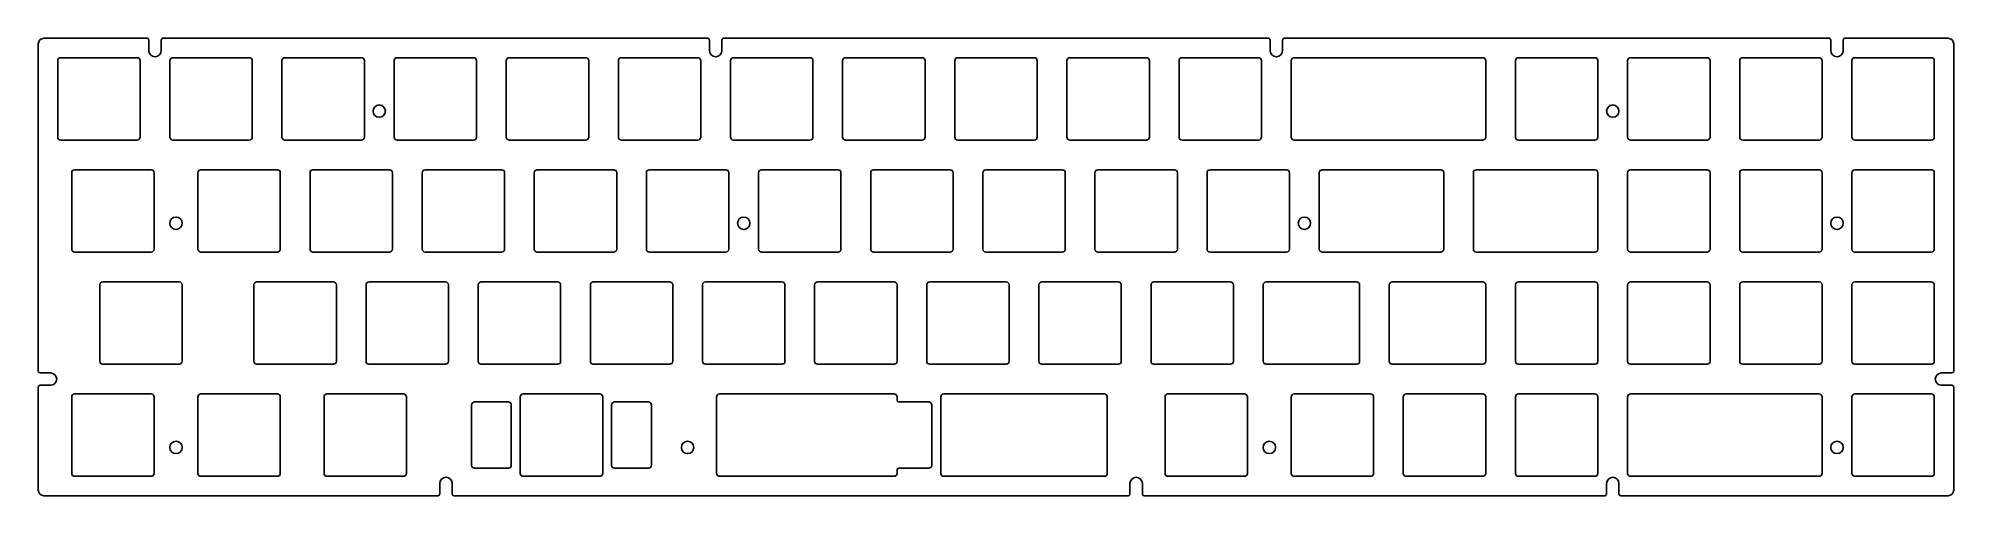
# Model space of a CAD drawing. Header units: millimetres. Extents: x -270 to 55, y 107 to 185.
import ezdxf

# ---------------------------------------------------------------- set-up
doc = ezdxf.new("R2010")
doc.units = ezdxf.units.MM
doc.header["$MEASUREMENT"] = 0
doc.layers.add('Layer 1', color=7, linetype='Continuous')

msp = doc.modelspace()

# ---------------------------------------------------------------- linework, layer by layer
at = {"layer": 'Layer 1'}
for points, knots in [([(-269.4598, 184.7521), (-269.4598, 184.7521), (-251.9345, 184.7521), (-251.9345, 184.7521), (-251.9345, 184.7521), (-251.7688, 184.7521), (-251.6345, 184.6178), (-251.6345, 184.4521), (-251.6345, 184.4521), (-251.6345, 183.8355), (-251.6345, 183.2937), (-251.6345, 182.6771), (-251.6345, 182.6771), (-251.6345, 182.6771), (-251.6345, 182.6769), (-251.6345, 182.6769), (-251.6345, 182.6769), (-251.6345, 182.0994), (-251.162, 181.627), (-250.5846, 181.627), (-250.5846, 181.627), (-250.5846, 181.627), (-250.5843, 181.627), (-250.5843, 181.627), (-250.5843, 181.627), (-250.0069, 181.627), (-249.5345, 182.0994), (-249.5345, 182.6769), (-249.5345, 182.6769), (-249.5345, 182.6769), (-249.5345, 182.6771), (-249.5345, 182.6771), (-249.5345, 182.6771), (-249.5345, 182.6771), (-249.5345, 184.4521), (-249.5345, 184.4521), (-249.5345, 184.4521), (-249.5345, 184.6178), (-249.4002, 184.7521), (-249.2345, 184.7521), (-249.2345, 184.7521), (-249.2345, 184.7521), (-156.6844, 184.7521), (-156.6844, 184.7521), (-156.6844, 184.7521), (-156.5187, 184.7521), (-156.3844, 184.6178), (-156.3844, 184.4521), (-156.3844, 184.4521), (-156.3844, 183.8355), (-156.3844, 183.2938), (-156.3844, 182.6772), (-156.3844, 182.6772), (-156.3844, 182.6772), (-156.3844, 182.677), (-156.3844, 182.677), (-156.3844, 182.677), (-156.3844, 182.0995), (-155.9119, 181.6271), (-155.3345, 181.6271), (-155.3345, 181.6271), (-155.3345, 181.6271), (-155.3342, 181.6271), (-155.3342, 181.6271), (-155.3342, 181.6271), (-154.7568, 181.6271), (-154.2844, 182.0995), (-154.2844, 182.677), (-154.2844, 182.677), (-154.2844, 182.677), (-154.2844, 182.6772), (-154.2844, 182.6772), (-154.2844, 182.6772), (-154.2844, 182.6772), (-154.2844, 184.4521), (-154.2844, 184.4521), (-154.2844, 184.4521), (-154.2844, 184.6178), (-154.1501, 184.7521), (-153.9844, 184.7521), (-153.9844, 184.7521), (-153.9844, 184.7521), (-61.4341, 184.7521), (-61.4341, 184.7521), (-61.4341, 184.7521), (-61.2684, 184.7521), (-61.1341, 184.6178), (-61.1341, 184.4521), (-61.1341, 184.4521), (-61.1341, 184.4521), (-61.1341, 182.6772), (-61.1341, 182.6772), (-61.1341, 182.6772), (-61.1341, 182.6772), (-61.1341, 182.677), (-61.1341, 182.677), (-61.1341, 182.677), (-61.1341, 182.0995), (-60.6616, 181.6271), (-60.0842, 181.6271), (-60.0842, 181.6271), (-60.0842, 181.6271), (-60.0839, 181.6271), (-60.0839, 181.6271), (-60.0839, 181.6271), (-59.5063, 181.6271), (-59.0341, 182.0996), (-59.0341, 182.6772), (-59.0341, 182.6772), (-59.0341, 182.6772), (-59.0341, 184.4521), (-59.0341, 184.4521), (-59.0341, 184.4521), (-59.0341, 184.6178), (-58.8998, 184.7521), (-58.7341, 184.7521), (-58.7341, 184.7521), (-58.7341, 184.7521), (33.8162, 184.7521), (33.8162, 184.7521), (33.8162, 184.7521), (33.9819, 184.7521), (34.1162, 184.6178), (34.1162, 184.4521), (34.1162, 184.4521), (34.1162, 183.8605), (34.1162, 183.2688), (34.1162, 182.6772), (34.1162, 182.6772), (34.1162, 182.6772), (34.1162, 182.677), (34.1162, 182.677), (34.1162, 182.677), (34.1162, 182.0995), (34.5887, 181.6271), (35.1661, 181.6271), (35.1661, 181.6271), (35.1661, 181.6271), (35.1664, 181.6271), (35.1664, 181.6271), (35.1664, 181.6271), (35.7438, 181.6271), (36.2162, 182.0995), (36.2162, 182.677), (36.2162, 182.677), (36.2162, 182.677), (36.2162, 182.6772), (36.2162, 182.6772), (36.2162, 182.6772), (36.2162, 182.6772), (36.2162, 184.4521), (36.2162, 184.4521), (36.2162, 184.4521), (36.2162, 184.6178), (36.3505, 184.7521), (36.5162, 184.7521), (36.5162, 184.7521), (42.3576, 184.7521), (48.199, 184.7521), (54.0404, 184.7521), (54.0404, 184.7521), (54.5629, 184.7521), (54.9902, 184.3245), (54.9902, 183.8021), (54.9902, 183.8021), (54.9902, 165.2605), (54.9902, 146.719), (54.9902, 128.1774), (54.9902, 128.1774), (54.9902, 128.0116), (54.8559, 127.8773), (54.6902, 127.8773), (54.6902, 127.8773), (54.6902, 127.8773), (52.9153, 127.8773), (52.9153, 127.8773), (52.9153, 127.8773), (52.9153, 127.8773), (52.9151, 127.8774), (52.9151, 127.8774), (52.9151, 127.8774), (52.3376, 127.8773), (51.8652, 127.4048), (51.8652, 126.8274), (51.8652, 126.8274), (51.8652, 126.8274), (51.8652, 126.8272), (51.8652, 126.8272), (51.8652, 126.8272), (51.8652, 126.2498), (52.3376, 125.7773), (52.9151, 125.7773), (52.9151, 125.7773), (52.9151, 125.7773), (52.9153, 125.7774), (52.9153, 125.7774), (52.9153, 125.7774), (52.9153, 125.7774), (54.6902, 125.7773), (54.6902, 125.7773), (54.6902, 125.7773), (54.8559, 125.7773), (54.9902, 125.643), (54.9902, 125.4774), (54.9902, 125.4774), (54.9902, 125.4774), (54.9902, 107.9523), (54.9902, 107.9523), (54.9902, 107.9523), (54.9902, 107.4299), (54.5629, 107.0023), (54.0404, 107.0023), (54.0404, 107.0023), (54.0404, 107.0023), (-1.584, 107.0023), (-1.584, 107.0023), (-1.584, 107.0023), (-1.7497, 107.0023), (-1.884, 107.1366), (-1.884, 107.3023), (-1.884, 107.3023), (-1.884, 107.8939), (-1.884, 108.4856), (-1.884, 109.0772), (-1.884, 109.0772), (-1.884, 109.0772), (-1.884, 109.0774), (-1.884, 109.0774), (-1.884, 109.0774), (-1.884, 109.6549), (-2.3564, 110.1273), (-2.9338, 110.1273), (-2.9338, 110.1273), (-2.9338, 110.1273), (-2.9341, 110.1273), (-2.9341, 110.1273), (-2.9341, 110.1273), (-3.5115, 110.1273), (-3.984, 109.6549), (-3.984, 109.0774), (-3.984, 109.0774), (-3.984, 109.0774), (-3.984, 109.0772), (-3.984, 109.0772), (-3.984, 109.0772), (-3.984, 109.0772), (-3.984, 107.3023), (-3.984, 107.3023), (-3.984, 107.3023), (-3.984, 107.1366), (-4.1183, 107.0023), (-4.284, 107.0023), (-4.284, 107.0023), (-4.284, 107.0023), (-82.5475, 107.0023), (-82.5475, 107.0023), (-82.5475, 107.0023), (-82.7132, 107.0023), (-82.8475, 107.1366), (-82.8475, 107.3023), (-82.8475, 107.3023), (-82.8475, 107.8939), (-82.8475, 108.4856), (-82.8475, 109.0772), (-82.8475, 109.0772), (-82.8475, 109.0772), (-82.8475, 109.0774), (-82.8475, 109.0774), (-82.8475, 109.0774), (-82.8475, 109.6549), (-83.3199, 110.1273), (-83.8973, 110.1273), (-83.8973, 110.1273), (-83.8973, 110.1273), (-83.8976, 110.1273), (-83.8976, 110.1273), (-83.8976, 110.1273), (-84.475, 110.1273), (-84.9475, 109.6549), (-84.9475, 109.0774), (-84.9475, 109.0774), (-84.9475, 109.0774), (-84.9475, 109.0772), (-84.9475, 109.0772), (-84.9475, 109.0772), (-84.9475, 109.0772), (-84.9475, 107.3023), (-84.9475, 107.3023), (-84.9475, 107.3023), (-84.9475, 107.1366), (-85.0818, 107.0023), (-85.2475, 107.0023), (-85.2475, 107.0023), (-85.2475, 107.0023), (-199.7941, 107.0023), (-199.7941, 107.0023), (-199.7941, 107.0023), (-199.9598, 107.0023), (-200.0941, 107.1366), (-200.0941, 107.3023), (-200.0941, 107.3023), (-200.0941, 107.8939), (-200.0941, 108.4856), (-200.0941, 109.0772), (-200.0941, 109.0772), (-200.0941, 109.0772), (-200.0941, 109.0774), (-200.0941, 109.0774), (-200.0941, 109.0774), (-200.0941, 109.6549), (-200.5665, 110.1273), (-201.1439, 110.1273), (-201.1439, 110.1273), (-201.1439, 110.1273), (-201.1442, 110.1273), (-201.1442, 110.1273), (-201.1442, 110.1273), (-201.7216, 110.1273), (-202.1941, 109.6549), (-202.1941, 109.0774), (-202.1941, 109.0774), (-202.1941, 109.0774), (-202.1941, 109.0772), (-202.1941, 109.0772), (-202.1941, 109.0772), (-202.1941, 109.0772), (-202.1941, 107.3023), (-202.1941, 107.3023), (-202.1941, 107.3023), (-202.1941, 107.1366), (-202.3284, 107.0023), (-202.4941, 107.0023), (-202.4941, 107.0023), (-202.4941, 107.0023), (-269.4598, 107.0023), (-269.4598, 107.0023), (-269.4598, 107.0023), (-269.9823, 107.0023), (-270.4096, 107.4299), (-270.4096, 107.9523), (-270.4096, 107.9523), (-270.4096, 113.794), (-270.4096, 119.6356), (-270.4096, 125.4773), (-270.4096, 125.4773), (-270.4096, 125.643), (-270.2753, 125.7773), (-270.1096, 125.7773), (-270.1096, 125.7773), (-269.518, 125.7773), (-268.9263, 125.7773), (-268.3347, 125.7773), (-268.3347, 125.7773), (-268.3347, 125.7773), (-268.3345, 125.7773), (-268.3345, 125.7773), (-268.3345, 125.7773), (-267.757, 125.7773), (-267.2846, 126.2497), (-267.2846, 126.8271), (-267.2846, 126.8271), (-267.2846, 126.8271), (-267.2846, 126.8274), (-267.2846, 126.8274), (-267.2846, 126.8274), (-267.2846, 127.4048), (-267.757, 127.8773), (-268.3345, 127.8773), (-268.3345, 127.8773), (-268.3345, 127.8773), (-268.3347, 127.8773), (-268.3347, 127.8773), (-268.3347, 127.8773), (-268.3347, 127.8773), (-270.1096, 127.8773), (-270.1096, 127.8773), (-270.1096, 127.8773), (-270.2753, 127.8773), (-270.4096, 128.0116), (-270.4096, 128.1773), (-270.4096, 128.1773), (-270.4096, 146.7189), (-270.4096, 165.2605), (-270.4096, 183.8021), (-270.4096, 183.8021), (-270.4096, 184.3245), (-269.9823, 184.7521), (-269.4598, 184.7521)], [0, 0, 0, 0, 0.01020408, 0.01020408, 0.01020408, 0.01020408, 0.02040816, 0.02040816, 0.02040816, 0.02040816, 0.03061224, 0.03061224, 0.03061224, 0.03061224, 0.04081633, 0.04081633, 0.04081633, 0.04081633, 0.05102041, 0.05102041, 0.05102041, 0.05102041, 0.06122449, 0.06122449, 0.06122449, 0.06122449, 0.07142857, 0.07142857, 0.07142857, 0.07142857, 0.08163265, 0.08163265, 0.08163265, 0.08163265, 0.09183673, 0.09183673, 0.09183673, 0.09183673, 0.10204082, 0.10204082, 0.10204082, 0.10204082, 0.1122449, 0.1122449, 0.1122449, 0.1122449, 0.12244898, 0.12244898, 0.12244898, 0.12244898, 0.13265306, 0.13265306, 0.13265306, 0.13265306, 0.14285714, 0.14285714, 0.14285714, 0.14285714, 0.15306122, 0.15306122, 0.15306122, 0.15306122, 0.16326531, 0.16326531, 0.16326531, 0.16326531, 0.17346939, 0.17346939, 0.17346939, 0.17346939, 0.18367347, 0.18367347, 0.18367347, 0.18367347, 0.19387755, 0.19387755, 0.19387755, 0.19387755, 0.20408163, 0.20408163, 0.20408163, 0.20408163, 0.21428571, 0.21428571, 0.21428571, 0.21428571, 0.2244898, 0.2244898, 0.2244898, 0.2244898, 0.23469388, 0.23469388, 0.23469388, 0.23469388, 0.24489796, 0.24489796, 0.24489796, 0.24489796, 0.25510204, 0.25510204, 0.25510204, 0.25510204, 0.26530612, 0.26530612, 0.26530612, 0.26530612, 0.2755102, 0.2755102, 0.2755102, 0.2755102, 0.28571429, 0.28571429, 0.28571429, 0.28571429, 0.29591837, 0.29591837, 0.29591837, 0.29591837, 0.30612245, 0.30612245, 0.30612245, 0.30612245, 0.31632653, 0.31632653, 0.31632653, 0.31632653, 0.32653061, 0.32653061, 0.32653061, 0.32653061, 0.33673469, 0.33673469, 0.33673469, 0.33673469, 0.34693878, 0.34693878, 0.34693878, 0.34693878, 0.35714286, 0.35714286, 0.35714286, 0.35714286, 0.36734694, 0.36734694, 0.36734694, 0.36734694, 0.37755102, 0.37755102, 0.37755102, 0.37755102, 0.3877551, 0.3877551, 0.3877551, 0.3877551, 0.39795918, 0.39795918, 0.39795918, 0.39795918, 0.40816327, 0.40816327, 0.40816327, 0.40816327, 0.41836735, 0.41836735, 0.41836735, 0.41836735, 0.42857143, 0.42857143, 0.42857143, 0.42857143, 0.43877551, 0.43877551, 0.43877551, 0.43877551, 0.44897959, 0.44897959, 0.44897959, 0.44897959, 0.45918367, 0.45918367, 0.45918367, 0.45918367, 0.46938776, 0.46938776, 0.46938776, 0.46938776, 0.47959184, 0.47959184, 0.47959184, 0.47959184, 0.48979592, 0.48979592, 0.48979592, 0.48979592, 0.5, 0.5, 0.5, 0.5, 0.51020408, 0.51020408, 0.51020408, 0.51020408, 0.52040816, 0.52040816, 0.52040816, 0.52040816, 0.53061224, 0.53061224, 0.53061224, 0.53061224, 0.54081633, 0.54081633, 0.54081633, 0.54081633, 0.55102041, 0.55102041, 0.55102041, 0.55102041, 0.56122449, 0.56122449, 0.56122449, 0.56122449, 0.57142857, 0.57142857, 0.57142857, 0.57142857, 0.58163265, 0.58163265, 0.58163265, 0.58163265, 0.59183673, 0.59183673, 0.59183673, 0.59183673, 0.60204082, 0.60204082, 0.60204082, 0.60204082, 0.6122449, 0.6122449, 0.6122449, 0.6122449, 0.62244898, 0.62244898, 0.62244898, 0.62244898, 0.63265306, 0.63265306, 0.63265306, 0.63265306, 0.64285714, 0.64285714, 0.64285714, 0.64285714, 0.65306122, 0.65306122, 0.65306122, 0.65306122, 0.66326531, 0.66326531, 0.66326531, 0.66326531, 0.67346939, 0.67346939, 0.67346939, 0.67346939, 0.68367347, 0.68367347, 0.68367347, 0.68367347, 0.69387755, 0.69387755, 0.69387755, 0.69387755, 0.70408163, 0.70408163, 0.70408163, 0.70408163, 0.71428571, 0.71428571, 0.71428571, 0.71428571, 0.7244898, 0.7244898, 0.7244898, 0.7244898, 0.73469388, 0.73469388, 0.73469388, 0.73469388, 0.74489796, 0.74489796, 0.74489796, 0.74489796, 0.75510204, 0.75510204, 0.75510204, 0.75510204, 0.76530612, 0.76530612, 0.76530612, 0.76530612, 0.7755102, 0.7755102, 0.7755102, 0.7755102, 0.78571429, 0.78571429, 0.78571429, 0.78571429, 0.79591837, 0.79591837, 0.79591837, 0.79591837, 0.80612245, 0.80612245, 0.80612245, 0.80612245, 0.81632653, 0.81632653, 0.81632653, 0.81632653, 0.82653061, 0.82653061, 0.82653061, 0.82653061, 0.83673469, 0.83673469, 0.83673469, 0.83673469, 0.84693878, 0.84693878, 0.84693878, 0.84693878, 0.85714286, 0.85714286, 0.85714286, 0.85714286, 0.86734694, 0.86734694, 0.86734694, 0.86734694, 0.87755102, 0.87755102, 0.87755102, 0.87755102, 0.8877551, 0.8877551, 0.8877551, 0.8877551, 0.89795918, 0.89795918, 0.89795918, 0.89795918, 0.90816327, 0.90816327, 0.90816327, 0.90816327, 0.91836735, 0.91836735, 0.91836735, 0.91836735, 0.92857143, 0.92857143, 0.92857143, 0.92857143, 0.93877551, 0.93877551, 0.93877551, 0.93877551, 0.94897959, 0.94897959, 0.94897959, 0.94897959, 0.95918367, 0.95918367, 0.95918367, 0.95918367, 0.96938776, 0.96938776, 0.96938776, 0.96938776, 0.97959184, 0.97959184, 0.97959184, 0.97959184, 1, 1, 1, 1]), ([(-266.6097, 181.4519), (-266.6097, 181.4519), (-253.6095, 181.4519), (-253.6095, 181.4519), (-253.6095, 181.4519), (-253.3345, 181.4519), (-253.1096, 181.2269), (-253.1096, 180.9519), (-253.1096, 180.9519), (-253.1096, 180.9519), (-253.1096, 167.9519), (-253.1096, 167.9519), (-253.1096, 167.9519), (-253.1096, 167.6769), (-253.3345, 167.4519), (-253.6095, 167.4519), (-253.6095, 167.4519), (-253.6095, 167.4519), (-266.6097, 167.4519), (-266.6097, 167.4519), (-266.6097, 167.4519), (-266.8847, 167.4519), (-267.1096, 167.6769), (-267.1096, 167.9519), (-267.1096, 167.9519), (-267.1096, 167.9519), (-267.1096, 180.9519), (-267.1096, 180.9519), (-267.1096, 180.9519), (-267.1096, 181.2269), (-266.8847, 181.4519), (-266.6097, 181.4519)], [0, 0, 0, 0, 0.11111111, 0.11111111, 0.11111111, 0.11111111, 0.22222222, 0.22222222, 0.22222222, 0.22222222, 0.33333333, 0.33333333, 0.33333333, 0.33333333, 0.44444444, 0.44444444, 0.44444444, 0.44444444, 0.55555556, 0.55555556, 0.55555556, 0.55555556, 0.66666667, 0.66666667, 0.66666667, 0.66666667, 0.77777778, 0.77777778, 0.77777778, 0.77777778, 1, 1, 1, 1]), ([(-247.5595, 181.4519), (-247.5595, 181.4519), (-234.5593, 181.4519), (-234.5593, 181.4519), (-234.5593, 181.4519), (-234.2843, 181.4519), (-234.0594, 181.2269), (-234.0594, 180.9519), (-234.0594, 180.9519), (-234.0594, 180.9519), (-234.0594, 167.9519), (-234.0594, 167.9519), (-234.0594, 167.9519), (-234.0594, 167.6769), (-234.2843, 167.4519), (-234.5593, 167.4519), (-234.5593, 167.4519), (-234.5593, 167.4519), (-247.5595, 167.4519), (-247.5595, 167.4519), (-247.5595, 167.4519), (-247.8345, 167.4519), (-248.0594, 167.6769), (-248.0594, 167.9519), (-248.0594, 167.9519), (-248.0594, 167.9519), (-248.0594, 180.9519), (-248.0594, 180.9519), (-248.0594, 180.9519), (-248.0594, 181.2269), (-247.8345, 181.4519), (-247.5595, 181.4519)], [0, 0, 0, 0, 0.11111111, 0.11111111, 0.11111111, 0.11111111, 0.22222222, 0.22222222, 0.22222222, 0.22222222, 0.33333333, 0.33333333, 0.33333333, 0.33333333, 0.44444444, 0.44444444, 0.44444444, 0.44444444, 0.55555556, 0.55555556, 0.55555556, 0.55555556, 0.66666667, 0.66666667, 0.66666667, 0.66666667, 0.77777778, 0.77777778, 0.77777778, 0.77777778, 1, 1, 1, 1]), ([(-228.5095, 181.4519), (-228.5095, 181.4519), (-215.5093, 181.4519), (-215.5093, 181.4519), (-215.5093, 181.4519), (-215.2343, 181.4519), (-215.0094, 181.2269), (-215.0094, 180.9519), (-215.0094, 180.9519), (-215.0094, 180.9519), (-215.0094, 167.9519), (-215.0094, 167.9519), (-215.0094, 167.9519), (-215.0094, 167.6769), (-215.2343, 167.4519), (-215.5093, 167.4519), (-215.5093, 167.4519), (-215.5093, 167.4519), (-228.5095, 167.4519), (-228.5095, 167.4519), (-228.5095, 167.4519), (-228.7845, 167.4519), (-229.0094, 167.6769), (-229.0094, 167.9519), (-229.0094, 167.9519), (-229.0094, 167.9519), (-229.0094, 180.9519), (-229.0094, 180.9519), (-229.0094, 180.9519), (-229.0094, 181.2269), (-228.7845, 181.4519), (-228.5095, 181.4519)], [0, 0, 0, 0, 0.11111111, 0.11111111, 0.11111111, 0.11111111, 0.22222222, 0.22222222, 0.22222222, 0.22222222, 0.33333333, 0.33333333, 0.33333333, 0.33333333, 0.44444444, 0.44444444, 0.44444444, 0.44444444, 0.55555556, 0.55555556, 0.55555556, 0.55555556, 0.66666667, 0.66666667, 0.66666667, 0.66666667, 0.77777778, 0.77777778, 0.77777778, 0.77777778, 1, 1, 1, 1]), ([(-209.4597, 181.4519), (-209.4597, 181.4519), (-196.4595, 181.4519), (-196.4595, 181.4519), (-196.4595, 181.4519), (-196.1845, 181.4519), (-195.9596, 181.2269), (-195.9596, 180.9519), (-195.9596, 180.9519), (-195.9596, 180.9519), (-195.9596, 167.9519), (-195.9596, 167.9519), (-195.9596, 167.9519), (-195.9596, 167.6769), (-196.1845, 167.4519), (-196.4595, 167.4519), (-196.4595, 167.4519), (-196.4595, 167.4519), (-209.4597, 167.4519), (-209.4597, 167.4519), (-209.4597, 167.4519), (-209.7347, 167.4519), (-209.9596, 167.6769), (-209.9596, 167.9519), (-209.9596, 167.9519), (-209.9596, 167.9519), (-209.9596, 180.9519), (-209.9596, 180.9519), (-209.9596, 180.9519), (-209.9596, 181.2269), (-209.7347, 181.4519), (-209.4597, 181.4519)], [0, 0, 0, 0, 0.11111111, 0.11111111, 0.11111111, 0.11111111, 0.22222222, 0.22222222, 0.22222222, 0.22222222, 0.33333333, 0.33333333, 0.33333333, 0.33333333, 0.44444444, 0.44444444, 0.44444444, 0.44444444, 0.55555556, 0.55555556, 0.55555556, 0.55555556, 0.66666667, 0.66666667, 0.66666667, 0.66666667, 0.77777778, 0.77777778, 0.77777778, 0.77777778, 1, 1, 1, 1]), ([(-190.4095, 181.4519), (-190.4095, 181.4519), (-177.4093, 181.4519), (-177.4093, 181.4519), (-177.4093, 181.4519), (-177.1343, 181.4519), (-176.9094, 181.2269), (-176.9094, 180.9519), (-176.9094, 180.9519), (-176.9094, 180.9519), (-176.9094, 167.9519), (-176.9094, 167.9519), (-176.9094, 167.9519), (-176.9094, 167.6769), (-177.1343, 167.4519), (-177.4093, 167.4519), (-177.4093, 167.4519), (-177.4093, 167.4519), (-190.4095, 167.4519), (-190.4095, 167.4519), (-190.4095, 167.4519), (-190.6845, 167.4519), (-190.9094, 167.6769), (-190.9094, 167.9519), (-190.9094, 167.9519), (-190.9094, 167.9519), (-190.9094, 180.9519), (-190.9094, 180.9519), (-190.9094, 180.9519), (-190.9094, 181.2269), (-190.6845, 181.4519), (-190.4095, 181.4519)], [0, 0, 0, 0, 0.11111111, 0.11111111, 0.11111111, 0.11111111, 0.22222222, 0.22222222, 0.22222222, 0.22222222, 0.33333333, 0.33333333, 0.33333333, 0.33333333, 0.44444444, 0.44444444, 0.44444444, 0.44444444, 0.55555556, 0.55555556, 0.55555556, 0.55555556, 0.66666667, 0.66666667, 0.66666667, 0.66666667, 0.77777778, 0.77777778, 0.77777778, 0.77777778, 1, 1, 1, 1]), ([(-171.3595, 181.4519), (-171.3595, 181.4519), (-158.3593, 181.4519), (-158.3593, 181.4519), (-158.3593, 181.4519), (-158.0843, 181.4519), (-157.8594, 181.2269), (-157.8594, 180.9519), (-157.8594, 180.9519), (-157.8594, 180.9519), (-157.8594, 167.9519), (-157.8594, 167.9519), (-157.8594, 167.9519), (-157.8594, 167.6769), (-158.0843, 167.4519), (-158.3593, 167.4519), (-158.3593, 167.4519), (-158.3593, 167.4519), (-171.3595, 167.4519), (-171.3595, 167.4519), (-171.3595, 167.4519), (-171.6345, 167.4519), (-171.8594, 167.6769), (-171.8594, 167.9519), (-171.8594, 167.9519), (-171.8594, 167.9519), (-171.8594, 180.9519), (-171.8594, 180.9519), (-171.8594, 180.9519), (-171.8594, 181.2269), (-171.6345, 181.4519), (-171.3595, 181.4519)], [0, 0, 0, 0, 0.11111111, 0.11111111, 0.11111111, 0.11111111, 0.22222222, 0.22222222, 0.22222222, 0.22222222, 0.33333333, 0.33333333, 0.33333333, 0.33333333, 0.44444444, 0.44444444, 0.44444444, 0.44444444, 0.55555556, 0.55555556, 0.55555556, 0.55555556, 0.66666667, 0.66666667, 0.66666667, 0.66666667, 0.77777778, 0.77777778, 0.77777778, 0.77777778, 1, 1, 1, 1]), ([(-152.3093, 181.4519), (-152.3093, 181.4519), (-139.3091, 181.4519), (-139.3091, 181.4519), (-139.3091, 181.4519), (-139.0341, 181.4519), (-138.8092, 181.2269), (-138.8092, 180.9519), (-138.8092, 180.9519), (-138.8092, 180.9519), (-138.8092, 167.9519), (-138.8092, 167.9519), (-138.8092, 167.9519), (-138.8092, 167.6769), (-139.0341, 167.4519), (-139.3091, 167.4519), (-139.3091, 167.4519), (-139.3091, 167.4519), (-152.3093, 167.4519), (-152.3093, 167.4519), (-152.3093, 167.4519), (-152.5843, 167.4519), (-152.8092, 167.6769), (-152.8092, 167.9519), (-152.8092, 167.9519), (-152.8092, 167.9519), (-152.8092, 180.9519), (-152.8092, 180.9519), (-152.8092, 180.9519), (-152.8092, 181.2269), (-152.5843, 181.4519), (-152.3093, 181.4519)], [0, 0, 0, 0, 0.11111111, 0.11111111, 0.11111111, 0.11111111, 0.22222222, 0.22222222, 0.22222222, 0.22222222, 0.33333333, 0.33333333, 0.33333333, 0.33333333, 0.44444444, 0.44444444, 0.44444444, 0.44444444, 0.55555556, 0.55555556, 0.55555556, 0.55555556, 0.66666667, 0.66666667, 0.66666667, 0.66666667, 0.77777778, 0.77777778, 0.77777778, 0.77777778, 1, 1, 1, 1]), ([(-133.2593, 181.4519), (-133.2593, 181.4519), (-120.2591, 181.4519), (-120.2591, 181.4519), (-120.2591, 181.4519), (-119.9841, 181.4519), (-119.7592, 181.2269), (-119.7592, 180.9519), (-119.7592, 180.9519), (-119.7592, 180.9519), (-119.7592, 167.9519), (-119.7592, 167.9519), (-119.7592, 167.9519), (-119.7592, 167.6769), (-119.9841, 167.4519), (-120.2591, 167.4519), (-120.2591, 167.4519), (-120.2591, 167.4519), (-133.2593, 167.4519), (-133.2593, 167.4519), (-133.2593, 167.4519), (-133.5343, 167.4519), (-133.7592, 167.6769), (-133.7592, 167.9519), (-133.7592, 167.9519), (-133.7592, 167.9519), (-133.7592, 180.9519), (-133.7592, 180.9519), (-133.7592, 180.9519), (-133.7592, 181.2269), (-133.5343, 181.4519), (-133.2593, 181.4519)], [0, 0, 0, 0, 0.11111111, 0.11111111, 0.11111111, 0.11111111, 0.22222222, 0.22222222, 0.22222222, 0.22222222, 0.33333333, 0.33333333, 0.33333333, 0.33333333, 0.44444444, 0.44444444, 0.44444444, 0.44444444, 0.55555556, 0.55555556, 0.55555556, 0.55555556, 0.66666667, 0.66666667, 0.66666667, 0.66666667, 0.77777778, 0.77777778, 0.77777778, 0.77777778, 1, 1, 1, 1]), ([(-114.2095, 181.4519), (-114.2095, 181.4519), (-101.2093, 181.4519), (-101.2093, 181.4519), (-101.2093, 181.4519), (-100.9343, 181.4519), (-100.7094, 181.2269), (-100.7094, 180.9519), (-100.7094, 180.9519), (-100.7094, 180.9519), (-100.7094, 167.9519), (-100.7094, 167.9519), (-100.7094, 167.9519), (-100.7094, 167.6769), (-100.9343, 167.4519), (-101.2093, 167.4519), (-101.2093, 167.4519), (-101.2093, 167.4519), (-114.2095, 167.4519), (-114.2095, 167.4519), (-114.2095, 167.4519), (-114.4845, 167.4519), (-114.7094, 167.6769), (-114.7094, 167.9519), (-114.7094, 167.9519), (-114.7094, 167.9519), (-114.7094, 180.9519), (-114.7094, 180.9519), (-114.7094, 180.9519), (-114.7094, 181.2269), (-114.4845, 181.4519), (-114.2095, 181.4519)], [0, 0, 0, 0, 0.11111111, 0.11111111, 0.11111111, 0.11111111, 0.22222222, 0.22222222, 0.22222222, 0.22222222, 0.33333333, 0.33333333, 0.33333333, 0.33333333, 0.44444444, 0.44444444, 0.44444444, 0.44444444, 0.55555556, 0.55555556, 0.55555556, 0.55555556, 0.66666667, 0.66666667, 0.66666667, 0.66666667, 0.77777778, 0.77777778, 0.77777778, 0.77777778, 1, 1, 1, 1]), ([(-95.1593, 181.4519), (-95.1593, 181.4519), (-82.1591, 181.4519), (-82.1591, 181.4519), (-82.1591, 181.4519), (-81.8841, 181.4519), (-81.6592, 181.2269), (-81.6592, 180.9519), (-81.6592, 180.9519), (-81.6592, 180.9519), (-81.6592, 167.9519), (-81.6592, 167.9519), (-81.6592, 167.9519), (-81.6592, 167.6769), (-81.8841, 167.4519), (-82.1591, 167.4519), (-82.1591, 167.4519), (-82.1591, 167.4519), (-95.1593, 167.4519), (-95.1593, 167.4519), (-95.1593, 167.4519), (-95.4343, 167.4519), (-95.6592, 167.6769), (-95.6592, 167.9519), (-95.6592, 167.9519), (-95.6592, 167.9519), (-95.6592, 180.9519), (-95.6592, 180.9519), (-95.6592, 180.9519), (-95.6592, 181.2269), (-95.4343, 181.4519), (-95.1593, 181.4519)], [0, 0, 0, 0, 0.11111111, 0.11111111, 0.11111111, 0.11111111, 0.22222222, 0.22222222, 0.22222222, 0.22222222, 0.33333333, 0.33333333, 0.33333333, 0.33333333, 0.44444444, 0.44444444, 0.44444444, 0.44444444, 0.55555556, 0.55555556, 0.55555556, 0.55555556, 0.66666667, 0.66666667, 0.66666667, 0.66666667, 0.77777778, 0.77777778, 0.77777778, 0.77777778, 1, 1, 1, 1]), ([(-76.1092, 181.4519), (-76.1092, 181.4519), (-63.109, 181.4519), (-63.109, 181.4519), (-63.109, 181.4519), (-62.834, 181.4519), (-62.6091, 181.2269), (-62.6091, 180.9519), (-62.6091, 180.9519), (-62.6091, 180.9519), (-62.6091, 167.9519), (-62.6091, 167.9519), (-62.6091, 167.9519), (-62.6091, 167.6769), (-62.834, 167.4519), (-63.109, 167.4519), (-63.109, 167.4519), (-63.109, 167.4519), (-76.1092, 167.4519), (-76.1092, 167.4519), (-76.1092, 167.4519), (-76.3842, 167.4519), (-76.6091, 167.6769), (-76.6091, 167.9519), (-76.6091, 167.9519), (-76.6091, 167.9519), (-76.6091, 180.9519), (-76.6091, 180.9519), (-76.6091, 180.9519), (-76.6091, 181.2269), (-76.3842, 181.4519), (-76.1092, 181.4519)], [0, 0, 0, 0, 0.11111111, 0.11111111, 0.11111111, 0.11111111, 0.22222222, 0.22222222, 0.22222222, 0.22222222, 0.33333333, 0.33333333, 0.33333333, 0.33333333, 0.44444444, 0.44444444, 0.44444444, 0.44444444, 0.55555556, 0.55555556, 0.55555556, 0.55555556, 0.66666667, 0.66666667, 0.66666667, 0.66666667, 0.77777778, 0.77777778, 0.77777778, 0.77777778, 1, 1, 1, 1]), ([(-57.059, 181.4519), (-57.059, 181.4519), (-25.0088, 181.4519), (-25.0088, 181.4519), (-25.0088, 181.4519), (-24.7338, 181.4519), (-24.5089, 181.2268), (-24.5089, 180.9519), (-24.5089, 180.9519), (-24.5089, 180.9519), (-24.5089, 167.9519), (-24.5089, 167.9519), (-24.5089, 167.9519), (-24.5089, 167.677), (-24.7339, 167.4519), (-25.0088, 167.4519), (-25.0088, 167.4519), (-25.0088, 167.4519), (-57.059, 167.4519), (-57.059, 167.4519), (-57.059, 167.4519), (-57.3339, 167.4519), (-57.5589, 167.6769), (-57.5589, 167.9519), (-57.5589, 167.9519), (-57.5589, 167.9519), (-57.5589, 180.9519), (-57.5589, 180.9519), (-57.5589, 180.9519), (-57.5589, 181.2269), (-57.334, 181.4519), (-57.059, 181.4519)], [0, 0, 0, 0, 0.11111111, 0.11111111, 0.11111111, 0.11111111, 0.22222222, 0.22222222, 0.22222222, 0.22222222, 0.33333333, 0.33333333, 0.33333333, 0.33333333, 0.44444444, 0.44444444, 0.44444444, 0.44444444, 0.55555556, 0.55555556, 0.55555556, 0.55555556, 0.66666667, 0.66666667, 0.66666667, 0.66666667, 0.77777778, 0.77777778, 0.77777778, 0.77777778, 1, 1, 1, 1]), ([(-18.9592, 181.4519), (-18.9592, 181.4519), (-5.959, 181.4519), (-5.959, 181.4519), (-5.959, 181.4519), (-5.684, 181.4519), (-5.4591, 181.2269), (-5.4591, 180.9519), (-5.4591, 180.9519), (-5.4591, 180.9519), (-5.4591, 167.9519), (-5.4591, 167.9519), (-5.4591, 167.9519), (-5.4591, 167.6769), (-5.684, 167.4519), (-5.959, 167.4519), (-5.959, 167.4519), (-5.959, 167.4519), (-18.9592, 167.4519), (-18.9592, 167.4519), (-18.9592, 167.4519), (-19.2342, 167.4519), (-19.4591, 167.6769), (-19.4591, 167.9519), (-19.4591, 167.9519), (-19.4591, 167.9519), (-19.4591, 180.9519), (-19.4591, 180.9519), (-19.4591, 180.9519), (-19.4591, 181.2269), (-19.2342, 181.4519), (-18.9592, 181.4519)], [0, 0, 0, 0, 0.11111111, 0.11111111, 0.11111111, 0.11111111, 0.22222222, 0.22222222, 0.22222222, 0.22222222, 0.33333333, 0.33333333, 0.33333333, 0.33333333, 0.44444444, 0.44444444, 0.44444444, 0.44444444, 0.55555556, 0.55555556, 0.55555556, 0.55555556, 0.66666667, 0.66666667, 0.66666667, 0.66666667, 0.77777778, 0.77777778, 0.77777778, 0.77777778, 1, 1, 1, 1]), ([(0.091, 181.4519), (0.091, 181.4519), (13.0912, 181.4519), (13.0912, 181.4519), (13.0912, 181.4519), (13.3662, 181.4519), (13.5911, 181.2269), (13.5911, 180.9519), (13.5911, 180.9519), (13.5911, 180.9519), (13.5911, 167.9519), (13.5911, 167.9519), (13.5911, 167.9519), (13.5911, 167.6769), (13.3662, 167.4519), (13.0912, 167.4519), (13.0912, 167.4519), (13.0912, 167.4519), (0.091, 167.4519), (0.091, 167.4519), (0.091, 167.4519), (-0.184, 167.4519), (-0.4089, 167.6769), (-0.4089, 167.9519), (-0.4089, 167.9519), (-0.4089, 167.9519), (-0.4089, 180.9519), (-0.4089, 180.9519), (-0.4089, 180.9519), (-0.4089, 181.2269), (-0.184, 181.4519), (0.091, 181.4519)], [0, 0, 0, 0, 0.11111111, 0.11111111, 0.11111111, 0.11111111, 0.22222222, 0.22222222, 0.22222222, 0.22222222, 0.33333333, 0.33333333, 0.33333333, 0.33333333, 0.44444444, 0.44444444, 0.44444444, 0.44444444, 0.55555556, 0.55555556, 0.55555556, 0.55555556, 0.66666667, 0.66666667, 0.66666667, 0.66666667, 0.77777778, 0.77777778, 0.77777778, 0.77777778, 1, 1, 1, 1]), ([(19.1409, 181.4519), (19.1409, 181.4519), (32.1411, 181.4519), (32.1411, 181.4519), (32.1411, 181.4519), (32.4161, 181.4519), (32.641, 181.2269), (32.641, 180.9519), (32.641, 180.9519), (32.641, 180.9519), (32.641, 167.9519), (32.641, 167.9519), (32.641, 167.9519), (32.641, 167.6769), (32.4161, 167.4519), (32.1411, 167.4519), (32.1411, 167.4519), (32.1411, 167.4519), (19.1409, 167.4519), (19.1409, 167.4519), (19.1409, 167.4519), (18.8659, 167.4519), (18.641, 167.6769), (18.641, 167.9519), (18.641, 167.9519), (18.641, 167.9519), (18.641, 180.9519), (18.641, 180.9519), (18.641, 180.9519), (18.641, 181.2269), (18.8659, 181.4519), (19.1409, 181.4519)], [0, 0, 0, 0, 0.11111111, 0.11111111, 0.11111111, 0.11111111, 0.22222222, 0.22222222, 0.22222222, 0.22222222, 0.33333333, 0.33333333, 0.33333333, 0.33333333, 0.44444444, 0.44444444, 0.44444444, 0.44444444, 0.55555556, 0.55555556, 0.55555556, 0.55555556, 0.66666667, 0.66666667, 0.66666667, 0.66666667, 0.77777778, 0.77777778, 0.77777778, 0.77777778, 1, 1, 1, 1]), ([(38.1911, 181.4519), (38.1911, 181.4519), (51.1913, 181.4519), (51.1913, 181.4519), (51.1913, 181.4519), (51.4663, 181.4519), (51.6912, 181.2269), (51.6912, 180.9519), (51.6912, 180.9519), (51.6912, 180.9519), (51.6912, 167.9519), (51.6912, 167.9519), (51.6912, 167.9519), (51.6912, 167.6769), (51.4663, 167.4519), (51.1913, 167.4519), (51.1913, 167.4519), (51.1913, 167.4519), (38.1911, 167.4519), (38.1911, 167.4519), (38.1911, 167.4519), (37.9161, 167.4519), (37.6912, 167.6769), (37.6912, 167.9519), (37.6912, 167.9519), (37.6912, 167.9519), (37.6912, 180.9519), (37.6912, 180.9519), (37.6912, 180.9519), (37.6912, 181.2269), (37.9161, 181.4519), (38.1911, 181.4519)], [0, 0, 0, 0, 0.11111111, 0.11111111, 0.11111111, 0.11111111, 0.22222222, 0.22222222, 0.22222222, 0.22222222, 0.33333333, 0.33333333, 0.33333333, 0.33333333, 0.44444444, 0.44444444, 0.44444444, 0.44444444, 0.55555556, 0.55555556, 0.55555556, 0.55555556, 0.66666667, 0.66666667, 0.66666667, 0.66666667, 0.77777778, 0.77777778, 0.77777778, 0.77777778, 1, 1, 1, 1]), ([(-212.4843, 173.4185), (-213.0642, 173.4185), (-213.5343, 172.9484), (-213.5343, 172.3685), (-213.5343, 172.3685), (-213.5343, 171.7886), (-213.0642, 171.3185), (-212.4843, 171.3185), (-212.4843, 171.3185), (-211.9044, 171.3185), (-211.4343, 171.7886), (-211.4343, 172.3685), (-211.4343, 172.3685), (-211.4343, 172.9484), (-211.9044, 173.4185), (-212.4843, 173.4185)], [0, 0, 0, 0, 0.2, 0.2, 0.2, 0.2, 0.4, 0.4, 0.4, 0.4, 0.6, 0.6, 0.6, 0.6, 1, 1, 1, 1]), ([(-2.9337, 173.4185), (-3.5136, 173.4185), (-3.9837, 172.9484), (-3.9837, 172.3685), (-3.9837, 172.3685), (-3.9837, 171.7886), (-3.5136, 171.3185), (-2.9337, 171.3185), (-2.9337, 171.3185), (-2.3538, 171.3185), (-1.8837, 171.7886), (-1.8837, 172.3685), (-1.8837, 172.3685), (-1.8837, 172.9484), (-2.3538, 173.4185), (-2.9337, 173.4185)], [0, 0, 0, 0, 0.2, 0.2, 0.2, 0.2, 0.4, 0.4, 0.4, 0.4, 0.6, 0.6, 0.6, 0.6, 1, 1, 1, 1]), ([(-264.2287, 162.4024), (-264.2287, 162.4024), (-251.2285, 162.4024), (-251.2285, 162.4024), (-251.2285, 162.4024), (-250.9535, 162.4024), (-250.7286, 162.1774), (-250.7286, 161.9024), (-250.7286, 161.9024), (-250.7286, 161.9024), (-250.7286, 148.9024), (-250.7286, 148.9024), (-250.7286, 148.9024), (-250.7286, 148.6274), (-250.9535, 148.4024), (-251.2285, 148.4024), (-251.2285, 148.4024), (-251.2285, 148.4024), (-264.2287, 148.4024), (-264.2287, 148.4024), (-264.2287, 148.4024), (-264.5037, 148.4024), (-264.7286, 148.6274), (-264.7286, 148.9024), (-264.7286, 148.9024), (-264.7286, 148.9024), (-264.7286, 161.9024), (-264.7286, 161.9024), (-264.7286, 161.9024), (-264.7286, 162.1774), (-264.5037, 162.4024), (-264.2287, 162.4024)], [0, 0, 0, 0, 0.11111111, 0.11111111, 0.11111111, 0.11111111, 0.22222222, 0.22222222, 0.22222222, 0.22222222, 0.33333333, 0.33333333, 0.33333333, 0.33333333, 0.44444444, 0.44444444, 0.44444444, 0.44444444, 0.55555556, 0.55555556, 0.55555556, 0.55555556, 0.66666667, 0.66666667, 0.66666667, 0.66666667, 0.77777778, 0.77777778, 0.77777778, 0.77777778, 1, 1, 1, 1]), ([(-242.7974, 162.4024), (-242.7974, 162.4024), (-229.7972, 162.4024), (-229.7972, 162.4024), (-229.7972, 162.4024), (-229.5222, 162.4024), (-229.2973, 162.1774), (-229.2973, 161.9024), (-229.2973, 161.9024), (-229.2973, 161.9024), (-229.2973, 148.9024), (-229.2973, 148.9024), (-229.2973, 148.9024), (-229.2973, 148.6274), (-229.5222, 148.4024), (-229.7972, 148.4024), (-229.7972, 148.4024), (-229.7972, 148.4024), (-242.7974, 148.4024), (-242.7974, 148.4024), (-242.7974, 148.4024), (-243.0724, 148.4024), (-243.2973, 148.6274), (-243.2973, 148.9024), (-243.2973, 148.9024), (-243.2973, 148.9024), (-243.2973, 161.9024), (-243.2973, 161.9024), (-243.2973, 161.9024), (-243.2973, 162.1774), (-243.0724, 162.4024), (-242.7974, 162.4024)], [0, 0, 0, 0, 0.11111111, 0.11111111, 0.11111111, 0.11111111, 0.22222222, 0.22222222, 0.22222222, 0.22222222, 0.33333333, 0.33333333, 0.33333333, 0.33333333, 0.44444444, 0.44444444, 0.44444444, 0.44444444, 0.55555556, 0.55555556, 0.55555556, 0.55555556, 0.66666667, 0.66666667, 0.66666667, 0.66666667, 0.77777778, 0.77777778, 0.77777778, 0.77777778, 1, 1, 1, 1]), ([(-223.7474, 162.4024), (-223.7474, 162.4024), (-210.7472, 162.4024), (-210.7472, 162.4024), (-210.7472, 162.4024), (-210.4722, 162.4024), (-210.2473, 162.1774), (-210.2473, 161.9024), (-210.2473, 161.9024), (-210.2473, 161.9024), (-210.2473, 148.9024), (-210.2473, 148.9024), (-210.2473, 148.9024), (-210.2473, 148.6274), (-210.4722, 148.4024), (-210.7472, 148.4024), (-210.7472, 148.4024), (-210.7472, 148.4024), (-223.7474, 148.4024), (-223.7474, 148.4024), (-223.7474, 148.4024), (-224.0224, 148.4024), (-224.2473, 148.6274), (-224.2473, 148.9024), (-224.2473, 148.9024), (-224.2473, 148.9024), (-224.2473, 161.9024), (-224.2473, 161.9024), (-224.2473, 161.9024), (-224.2473, 162.1774), (-224.0224, 162.4024), (-223.7474, 162.4024)], [0, 0, 0, 0, 0.11111111, 0.11111111, 0.11111111, 0.11111111, 0.22222222, 0.22222222, 0.22222222, 0.22222222, 0.33333333, 0.33333333, 0.33333333, 0.33333333, 0.44444444, 0.44444444, 0.44444444, 0.44444444, 0.55555556, 0.55555556, 0.55555556, 0.55555556, 0.66666667, 0.66666667, 0.66666667, 0.66666667, 0.77777778, 0.77777778, 0.77777778, 0.77777778, 1, 1, 1, 1]), ([(-204.6976, 162.4024), (-204.6976, 162.4024), (-191.6974, 162.4024), (-191.6974, 162.4024), (-191.6974, 162.4024), (-191.4224, 162.4024), (-191.1975, 162.1774), (-191.1975, 161.9024), (-191.1975, 161.9024), (-191.1975, 161.9024), (-191.1975, 148.9024), (-191.1975, 148.9024), (-191.1975, 148.9024), (-191.1975, 148.6274), (-191.4224, 148.4024), (-191.6974, 148.4024), (-191.6974, 148.4024), (-191.6974, 148.4024), (-204.6976, 148.4024), (-204.6976, 148.4024), (-204.6976, 148.4024), (-204.9726, 148.4024), (-205.1975, 148.6274), (-205.1975, 148.9024), (-205.1975, 148.9024), (-205.1975, 148.9024), (-205.1975, 161.9024), (-205.1975, 161.9024), (-205.1975, 161.9024), (-205.1975, 162.1774), (-204.9726, 162.4024), (-204.6976, 162.4024)], [0, 0, 0, 0, 0.11111111, 0.11111111, 0.11111111, 0.11111111, 0.22222222, 0.22222222, 0.22222222, 0.22222222, 0.33333333, 0.33333333, 0.33333333, 0.33333333, 0.44444444, 0.44444444, 0.44444444, 0.44444444, 0.55555556, 0.55555556, 0.55555556, 0.55555556, 0.66666667, 0.66666667, 0.66666667, 0.66666667, 0.77777778, 0.77777778, 0.77777778, 0.77777778, 1, 1, 1, 1]), ([(-185.6474, 162.4024), (-185.6474, 162.4024), (-172.6472, 162.4024), (-172.6472, 162.4024), (-172.6472, 162.4024), (-172.3722, 162.4024), (-172.1473, 162.1774), (-172.1473, 161.9024), (-172.1473, 161.9024), (-172.1473, 161.9024), (-172.1473, 148.9024), (-172.1473, 148.9024), (-172.1473, 148.9024), (-172.1473, 148.6274), (-172.3722, 148.4024), (-172.6472, 148.4024), (-172.6472, 148.4024), (-172.6472, 148.4024), (-185.6474, 148.4024), (-185.6474, 148.4024), (-185.6474, 148.4024), (-185.9224, 148.4024), (-186.1473, 148.6274), (-186.1473, 148.9024), (-186.1473, 148.9024), (-186.1473, 148.9024), (-186.1473, 161.9024), (-186.1473, 161.9024), (-186.1473, 161.9024), (-186.1473, 162.1774), (-185.9224, 162.4024), (-185.6474, 162.4024)], [0, 0, 0, 0, 0.11111111, 0.11111111, 0.11111111, 0.11111111, 0.22222222, 0.22222222, 0.22222222, 0.22222222, 0.33333333, 0.33333333, 0.33333333, 0.33333333, 0.44444444, 0.44444444, 0.44444444, 0.44444444, 0.55555556, 0.55555556, 0.55555556, 0.55555556, 0.66666667, 0.66666667, 0.66666667, 0.66666667, 0.77777778, 0.77777778, 0.77777778, 0.77777778, 1, 1, 1, 1]), ([(-166.5974, 162.4024), (-166.5974, 162.4024), (-153.5972, 162.4024), (-153.5972, 162.4024), (-153.5972, 162.4024), (-153.3222, 162.4024), (-153.0973, 162.1774), (-153.0973, 161.9024), (-153.0973, 161.9024), (-153.0973, 161.9024), (-153.0973, 148.9024), (-153.0973, 148.9024), (-153.0973, 148.9024), (-153.0973, 148.6274), (-153.3222, 148.4024), (-153.5972, 148.4024), (-153.5972, 148.4024), (-153.5972, 148.4024), (-166.5974, 148.4024), (-166.5974, 148.4024), (-166.5974, 148.4024), (-166.8724, 148.4024), (-167.0973, 148.6274), (-167.0973, 148.9024), (-167.0973, 148.9024), (-167.0973, 148.9024), (-167.0973, 161.9024), (-167.0973, 161.9024), (-167.0973, 161.9024), (-167.0973, 162.1774), (-166.8724, 162.4024), (-166.5974, 162.4024)], [0, 0, 0, 0, 0.11111111, 0.11111111, 0.11111111, 0.11111111, 0.22222222, 0.22222222, 0.22222222, 0.22222222, 0.33333333, 0.33333333, 0.33333333, 0.33333333, 0.44444444, 0.44444444, 0.44444444, 0.44444444, 0.55555556, 0.55555556, 0.55555556, 0.55555556, 0.66666667, 0.66666667, 0.66666667, 0.66666667, 0.77777778, 0.77777778, 0.77777778, 0.77777778, 1, 1, 1, 1]), ([(-147.5472, 162.4024), (-147.5472, 162.4024), (-134.547, 162.4024), (-134.547, 162.4024), (-134.547, 162.4024), (-134.272, 162.4024), (-134.0471, 162.1774), (-134.0471, 161.9024), (-134.0471, 161.9024), (-134.0471, 161.9024), (-134.0471, 148.9024), (-134.0471, 148.9024), (-134.0471, 148.9024), (-134.0471, 148.6274), (-134.272, 148.4024), (-134.547, 148.4024), (-134.547, 148.4024), (-134.547, 148.4024), (-147.5472, 148.4024), (-147.5472, 148.4024), (-147.5472, 148.4024), (-147.8222, 148.4024), (-148.0471, 148.6274), (-148.0471, 148.9024), (-148.0471, 148.9024), (-148.0471, 148.9024), (-148.0471, 161.9024), (-148.0471, 161.9024), (-148.0471, 161.9024), (-148.0471, 162.1774), (-147.8222, 162.4024), (-147.5472, 162.4024)], [0, 0, 0, 0, 0.11111111, 0.11111111, 0.11111111, 0.11111111, 0.22222222, 0.22222222, 0.22222222, 0.22222222, 0.33333333, 0.33333333, 0.33333333, 0.33333333, 0.44444444, 0.44444444, 0.44444444, 0.44444444, 0.55555556, 0.55555556, 0.55555556, 0.55555556, 0.66666667, 0.66666667, 0.66666667, 0.66666667, 0.77777778, 0.77777778, 0.77777778, 0.77777778, 1, 1, 1, 1]), ([(-128.4972, 162.4024), (-128.4972, 162.4024), (-115.497, 162.4024), (-115.497, 162.4024), (-115.497, 162.4024), (-115.222, 162.4024), (-114.9971, 162.1774), (-114.9971, 161.9024), (-114.9971, 161.9024), (-114.9971, 161.9024), (-114.9971, 148.9024), (-114.9971, 148.9024), (-114.9971, 148.9024), (-114.9971, 148.6274), (-115.222, 148.4024), (-115.497, 148.4024), (-115.497, 148.4024), (-115.497, 148.4024), (-128.4972, 148.4024), (-128.4972, 148.4024), (-128.4972, 148.4024), (-128.7722, 148.4024), (-128.9971, 148.6274), (-128.9971, 148.9024), (-128.9971, 148.9024), (-128.9971, 148.9024), (-128.9971, 161.9024), (-128.9971, 161.9024), (-128.9971, 161.9024), (-128.9971, 162.1774), (-128.7722, 162.4024), (-128.4972, 162.4024)], [0, 0, 0, 0, 0.11111111, 0.11111111, 0.11111111, 0.11111111, 0.22222222, 0.22222222, 0.22222222, 0.22222222, 0.33333333, 0.33333333, 0.33333333, 0.33333333, 0.44444444, 0.44444444, 0.44444444, 0.44444444, 0.55555556, 0.55555556, 0.55555556, 0.55555556, 0.66666667, 0.66666667, 0.66666667, 0.66666667, 0.77777778, 0.77777778, 0.77777778, 0.77777778, 1, 1, 1, 1]), ([(-109.4474, 162.4024), (-109.4474, 162.4024), (-96.4472, 162.4024), (-96.4472, 162.4024), (-96.4472, 162.4024), (-96.1722, 162.4024), (-95.9473, 162.1774), (-95.9473, 161.9024), (-95.9473, 161.9024), (-95.9473, 161.9024), (-95.9473, 148.9024), (-95.9473, 148.9024), (-95.9473, 148.9024), (-95.9473, 148.6274), (-96.1722, 148.4024), (-96.4472, 148.4024), (-96.4472, 148.4024), (-96.4472, 148.4024), (-109.4474, 148.4024), (-109.4474, 148.4024), (-109.4474, 148.4024), (-109.7224, 148.4024), (-109.9473, 148.6274), (-109.9473, 148.9024), (-109.9473, 148.9024), (-109.9473, 148.9024), (-109.9473, 161.9024), (-109.9473, 161.9024), (-109.9473, 161.9024), (-109.9473, 162.1774), (-109.7224, 162.4024), (-109.4474, 162.4024)], [0, 0, 0, 0, 0.11111111, 0.11111111, 0.11111111, 0.11111111, 0.22222222, 0.22222222, 0.22222222, 0.22222222, 0.33333333, 0.33333333, 0.33333333, 0.33333333, 0.44444444, 0.44444444, 0.44444444, 0.44444444, 0.55555556, 0.55555556, 0.55555556, 0.55555556, 0.66666667, 0.66666667, 0.66666667, 0.66666667, 0.77777778, 0.77777778, 0.77777778, 0.77777778, 1, 1, 1, 1]), ([(-90.3972, 162.4024), (-90.3972, 162.4024), (-77.397, 162.4024), (-77.397, 162.4024), (-77.397, 162.4024), (-77.122, 162.4024), (-76.8971, 162.1774), (-76.8971, 161.9024), (-76.8971, 161.9024), (-76.8971, 161.9024), (-76.8971, 148.9024), (-76.8971, 148.9024), (-76.8971, 148.9024), (-76.8971, 148.6274), (-77.122, 148.4024), (-77.397, 148.4024), (-77.397, 148.4024), (-77.397, 148.4024), (-90.3972, 148.4024), (-90.3972, 148.4024), (-90.3972, 148.4024), (-90.6722, 148.4024), (-90.8971, 148.6274), (-90.8971, 148.9024), (-90.8971, 148.9024), (-90.8971, 148.9024), (-90.8971, 161.9024), (-90.8971, 161.9024), (-90.8971, 161.9024), (-90.8971, 162.1774), (-90.6722, 162.4024), (-90.3972, 162.4024)], [0, 0, 0, 0, 0.11111111, 0.11111111, 0.11111111, 0.11111111, 0.22222222, 0.22222222, 0.22222222, 0.22222222, 0.33333333, 0.33333333, 0.33333333, 0.33333333, 0.44444444, 0.44444444, 0.44444444, 0.44444444, 0.55555556, 0.55555556, 0.55555556, 0.55555556, 0.66666667, 0.66666667, 0.66666667, 0.66666667, 0.77777778, 0.77777778, 0.77777778, 0.77777778, 1, 1, 1, 1]), ([(-71.3471, 162.4024), (-71.3471, 162.4024), (-58.3469, 162.4024), (-58.3469, 162.4024), (-58.3469, 162.4024), (-58.0719, 162.4024), (-57.847, 162.1774), (-57.847, 161.9024), (-57.847, 161.9024), (-57.847, 161.9024), (-57.847, 148.9024), (-57.847, 148.9024), (-57.847, 148.9024), (-57.847, 148.6274), (-58.0719, 148.4024), (-58.3469, 148.4024), (-58.3469, 148.4024), (-58.3469, 148.4024), (-71.3471, 148.4024), (-71.3471, 148.4024), (-71.3471, 148.4024), (-71.6221, 148.4024), (-71.847, 148.6274), (-71.847, 148.9024), (-71.847, 148.9024), (-71.847, 148.9024), (-71.847, 161.9024), (-71.847, 161.9024), (-71.847, 161.9024), (-71.847, 162.1774), (-71.6221, 162.4024), (-71.3471, 162.4024)], [0, 0, 0, 0, 0.11111111, 0.11111111, 0.11111111, 0.11111111, 0.22222222, 0.22222222, 0.22222222, 0.22222222, 0.33333333, 0.33333333, 0.33333333, 0.33333333, 0.44444444, 0.44444444, 0.44444444, 0.44444444, 0.55555556, 0.55555556, 0.55555556, 0.55555556, 0.66666667, 0.66666667, 0.66666667, 0.66666667, 0.77777778, 0.77777778, 0.77777778, 0.77777778, 1, 1, 1, 1]), ([(-52.2971, 162.4024), (-52.2971, 162.4024), (-32.1516, 162.4024), (-32.1516, 162.4024), (-32.1516, 162.4024), (-31.8766, 162.4024), (-31.6517, 162.1773), (-31.6517, 161.9024), (-31.6517, 161.9024), (-31.6517, 161.9024), (-31.6517, 148.9024), (-31.6517, 148.9024), (-31.6517, 148.9024), (-31.6517, 148.6275), (-31.8767, 148.4024), (-32.1516, 148.4024), (-32.1516, 148.4024), (-32.1516, 148.4024), (-52.2971, 148.4024), (-52.2971, 148.4024), (-52.2971, 148.4024), (-52.572, 148.4024), (-52.797, 148.6274), (-52.797, 148.9024), (-52.797, 148.9024), (-52.797, 148.9024), (-52.797, 161.9024), (-52.797, 161.9024), (-52.797, 161.9024), (-52.797, 162.1774), (-52.5721, 162.4024), (-52.2971, 162.4024)], [0, 0, 0, 0, 0.11111111, 0.11111111, 0.11111111, 0.11111111, 0.22222222, 0.22222222, 0.22222222, 0.22222222, 0.33333333, 0.33333333, 0.33333333, 0.33333333, 0.44444444, 0.44444444, 0.44444444, 0.44444444, 0.55555556, 0.55555556, 0.55555556, 0.55555556, 0.66666667, 0.66666667, 0.66666667, 0.66666667, 0.77777778, 0.77777778, 0.77777778, 0.77777778, 1, 1, 1, 1]), ([(-26.104, 162.4024), (-26.104, 162.4024), (-5.9585, 162.4024), (-5.9585, 162.4024), (-5.9585, 162.4024), (-5.6835, 162.4024), (-5.4586, 162.1773), (-5.4586, 161.9024), (-5.4586, 161.9024), (-5.4586, 161.9024), (-5.4586, 148.9024), (-5.4586, 148.9024), (-5.4586, 148.9024), (-5.4586, 148.6275), (-5.6836, 148.4024), (-5.9585, 148.4024), (-5.9585, 148.4024), (-5.9585, 148.4024), (-26.104, 148.4024), (-26.104, 148.4024), (-26.104, 148.4024), (-26.3789, 148.4024), (-26.6039, 148.6274), (-26.6039, 148.9024), (-26.6039, 148.9024), (-26.6039, 148.9024), (-26.6039, 161.9024), (-26.6039, 161.9024), (-26.6039, 161.9024), (-26.6039, 162.1774), (-26.379, 162.4024), (-26.104, 162.4024)], [0, 0, 0, 0, 0.11111111, 0.11111111, 0.11111111, 0.11111111, 0.22222222, 0.22222222, 0.22222222, 0.22222222, 0.33333333, 0.33333333, 0.33333333, 0.33333333, 0.44444444, 0.44444444, 0.44444444, 0.44444444, 0.55555556, 0.55555556, 0.55555556, 0.55555556, 0.66666667, 0.66666667, 0.66666667, 0.66666667, 0.77777778, 0.77777778, 0.77777778, 0.77777778, 1, 1, 1, 1]), ([(0.091, 162.4024), (0.091, 162.4024), (13.0912, 162.4024), (13.0912, 162.4024), (13.0912, 162.4024), (13.3662, 162.4024), (13.5911, 162.1774), (13.5911, 161.9024), (13.5911, 161.9024), (13.5911, 161.9024), (13.5911, 148.9024), (13.5911, 148.9024), (13.5911, 148.9024), (13.5911, 148.6274), (13.3662, 148.4024), (13.0912, 148.4024), (13.0912, 148.4024), (13.0912, 148.4024), (0.091, 148.4024), (0.091, 148.4024), (0.091, 148.4024), (-0.184, 148.4024), (-0.4089, 148.6274), (-0.4089, 148.9024), (-0.4089, 148.9024), (-0.4089, 148.9024), (-0.4089, 161.9024), (-0.4089, 161.9024), (-0.4089, 161.9024), (-0.4089, 162.1774), (-0.184, 162.4024), (0.091, 162.4024)], [0, 0, 0, 0, 0.11111111, 0.11111111, 0.11111111, 0.11111111, 0.22222222, 0.22222222, 0.22222222, 0.22222222, 0.33333333, 0.33333333, 0.33333333, 0.33333333, 0.44444444, 0.44444444, 0.44444444, 0.44444444, 0.55555556, 0.55555556, 0.55555556, 0.55555556, 0.66666667, 0.66666667, 0.66666667, 0.66666667, 0.77777778, 0.77777778, 0.77777778, 0.77777778, 1, 1, 1, 1]), ([(19.1409, 162.4024), (19.1409, 162.4024), (32.1411, 162.4024), (32.1411, 162.4024), (32.1411, 162.4024), (32.4161, 162.4024), (32.641, 162.1774), (32.641, 161.9024), (32.641, 161.9024), (32.641, 161.9024), (32.641, 148.9024), (32.641, 148.9024), (32.641, 148.9024), (32.641, 148.6274), (32.4161, 148.4024), (32.1411, 148.4024), (32.1411, 148.4024), (32.1411, 148.4024), (19.1409, 148.4024), (19.1409, 148.4024), (19.1409, 148.4024), (18.8659, 148.4024), (18.641, 148.6274), (18.641, 148.9024), (18.641, 148.9024), (18.641, 148.9024), (18.641, 161.9024), (18.641, 161.9024), (18.641, 161.9024), (18.641, 162.1774), (18.8659, 162.4024), (19.1409, 162.4024)], [0, 0, 0, 0, 0.11111111, 0.11111111, 0.11111111, 0.11111111, 0.22222222, 0.22222222, 0.22222222, 0.22222222, 0.33333333, 0.33333333, 0.33333333, 0.33333333, 0.44444444, 0.44444444, 0.44444444, 0.44444444, 0.55555556, 0.55555556, 0.55555556, 0.55555556, 0.66666667, 0.66666667, 0.66666667, 0.66666667, 0.77777778, 0.77777778, 0.77777778, 0.77777778, 1, 1, 1, 1]), ([(38.1911, 162.4024), (38.1911, 162.4024), (51.1913, 162.4024), (51.1913, 162.4024), (51.1913, 162.4024), (51.4663, 162.4024), (51.6912, 162.1774), (51.6912, 161.9024), (51.6912, 161.9024), (51.6912, 161.9024), (51.6912, 148.9024), (51.6912, 148.9024), (51.6912, 148.9024), (51.6912, 148.6274), (51.4663, 148.4024), (51.1913, 148.4024), (51.1913, 148.4024), (51.1913, 148.4024), (38.1911, 148.4024), (38.1911, 148.4024), (38.1911, 148.4024), (37.9161, 148.4024), (37.6912, 148.6274), (37.6912, 148.9024), (37.6912, 148.9024), (37.6912, 148.9024), (37.6912, 161.9024), (37.6912, 161.9024), (37.6912, 161.9024), (37.6912, 162.1774), (37.9161, 162.4024), (38.1911, 162.4024)], [0, 0, 0, 0, 0.11111111, 0.11111111, 0.11111111, 0.11111111, 0.22222222, 0.22222222, 0.22222222, 0.22222222, 0.33333333, 0.33333333, 0.33333333, 0.33333333, 0.44444444, 0.44444444, 0.44444444, 0.44444444, 0.55555556, 0.55555556, 0.55555556, 0.55555556, 0.66666667, 0.66666667, 0.66666667, 0.66666667, 0.77777778, 0.77777778, 0.77777778, 0.77777778, 1, 1, 1, 1]), ([(-247.013, 154.3674), (-246.4331, 154.3674), (-245.963, 153.8973), (-245.963, 153.3174), (-245.963, 153.3174), (-245.963, 152.7375), (-246.4331, 152.2674), (-247.013, 152.2674), (-247.013, 152.2674), (-247.5929, 152.2674), (-248.063, 152.7375), (-248.063, 153.3174), (-248.063, 153.3174), (-248.063, 153.8973), (-247.5929, 154.3674), (-247.013, 154.3674)], [0, 0, 0, 0, 0.2, 0.2, 0.2, 0.2, 0.4, 0.4, 0.4, 0.4, 0.6, 0.6, 0.6, 0.6, 1, 1, 1, 1]), ([(-150.5722, 154.3685), (-151.1521, 154.3685), (-151.6222, 153.8984), (-151.6222, 153.3185), (-151.6222, 153.3185), (-151.6222, 152.7386), (-151.1521, 152.2685), (-150.5722, 152.2685), (-150.5722, 152.2685), (-149.9923, 152.2685), (-149.5222, 152.7386), (-149.5222, 153.3185), (-149.5222, 153.3185), (-149.5222, 153.8984), (-149.9923, 154.3685), (-150.5722, 154.3685)], [0, 0, 0, 0, 0.2, 0.2, 0.2, 0.2, 0.4, 0.4, 0.4, 0.4, 0.6, 0.6, 0.6, 0.6, 1, 1, 1, 1]), ([(-55.322, 154.3685), (-55.9019, 154.3685), (-56.372, 153.8984), (-56.372, 153.3185), (-56.372, 153.3185), (-56.372, 152.7386), (-55.9019, 152.2685), (-55.322, 152.2685), (-55.322, 152.2685), (-54.7421, 152.2685), (-54.272, 152.7386), (-54.272, 153.3185), (-54.272, 153.3185), (-54.272, 153.8984), (-54.7421, 154.3685), (-55.322, 154.3685)], [0, 0, 0, 0, 0.2, 0.2, 0.2, 0.2, 0.4, 0.4, 0.4, 0.4, 0.6, 0.6, 0.6, 0.6, 1, 1, 1, 1]), ([(35.1662, 154.3685), (34.5863, 154.3685), (34.1162, 153.8984), (34.1162, 153.3185), (34.1162, 153.3185), (34.1162, 152.7386), (34.5863, 152.2685), (35.1662, 152.2685), (35.1662, 152.2685), (35.7461, 152.2685), (36.2162, 152.7386), (36.2162, 153.3185), (36.2162, 153.3185), (36.2162, 153.8984), (35.7461, 154.3685), (35.1662, 154.3685)], [0, 0, 0, 0, 0.2, 0.2, 0.2, 0.2, 0.4, 0.4, 0.4, 0.4, 0.6, 0.6, 0.6, 0.6, 1, 1, 1, 1]), ([(-259.4662, 143.3524), (-259.4662, 143.3524), (-246.466, 143.3524), (-246.466, 143.3524), (-246.466, 143.3524), (-246.191, 143.3524), (-245.9661, 143.1274), (-245.9661, 142.8524), (-245.9661, 142.8524), (-245.9661, 142.8524), (-245.9661, 129.8524), (-245.9661, 129.8524), (-245.9661, 129.8524), (-245.9661, 129.5774), (-246.191, 129.3524), (-246.466, 129.3524), (-246.466, 129.3524), (-246.466, 129.3524), (-259.4662, 129.3524), (-259.4662, 129.3524), (-259.4662, 129.3524), (-259.7412, 129.3524), (-259.9661, 129.5774), (-259.9661, 129.8524), (-259.9661, 129.8524), (-259.9661, 129.8524), (-259.9661, 142.8524), (-259.9661, 142.8524), (-259.9661, 142.8524), (-259.9661, 143.1274), (-259.7412, 143.3524), (-259.4662, 143.3524)], [0, 0, 0, 0, 0.11111111, 0.11111111, 0.11111111, 0.11111111, 0.22222222, 0.22222222, 0.22222222, 0.22222222, 0.33333333, 0.33333333, 0.33333333, 0.33333333, 0.44444444, 0.44444444, 0.44444444, 0.44444444, 0.55555556, 0.55555556, 0.55555556, 0.55555556, 0.66666667, 0.66666667, 0.66666667, 0.66666667, 0.77777778, 0.77777778, 0.77777778, 0.77777778, 1, 1, 1, 1]), ([(-233.2724, 143.3524), (-233.2724, 143.3524), (-220.2722, 143.3524), (-220.2722, 143.3524), (-220.2722, 143.3524), (-219.9972, 143.3524), (-219.7723, 143.1274), (-219.7723, 142.8524), (-219.7723, 142.8524), (-219.7723, 142.8524), (-219.7723, 129.8524), (-219.7723, 129.8524), (-219.7723, 129.8524), (-219.7723, 129.5774), (-219.9972, 129.3524), (-220.2722, 129.3524), (-220.2722, 129.3524), (-220.2722, 129.3524), (-233.2724, 129.3524), (-233.2724, 129.3524), (-233.2724, 129.3524), (-233.5474, 129.3524), (-233.7723, 129.5774), (-233.7723, 129.8524), (-233.7723, 129.8524), (-233.7723, 129.8524), (-233.7723, 142.8524), (-233.7723, 142.8524), (-233.7723, 142.8524), (-233.7723, 143.1274), (-233.5474, 143.3524), (-233.2724, 143.3524)], [0, 0, 0, 0, 0.11111111, 0.11111111, 0.11111111, 0.11111111, 0.22222222, 0.22222222, 0.22222222, 0.22222222, 0.33333333, 0.33333333, 0.33333333, 0.33333333, 0.44444444, 0.44444444, 0.44444444, 0.44444444, 0.55555556, 0.55555556, 0.55555556, 0.55555556, 0.66666667, 0.66666667, 0.66666667, 0.66666667, 0.77777778, 0.77777778, 0.77777778, 0.77777778, 1, 1, 1, 1]), ([(-214.2224, 143.3524), (-214.2224, 143.3524), (-201.2222, 143.3524), (-201.2222, 143.3524), (-201.2222, 143.3524), (-200.9472, 143.3524), (-200.7223, 143.1274), (-200.7223, 142.8524), (-200.7223, 142.8524), (-200.7223, 142.8524), (-200.7223, 129.8524), (-200.7223, 129.8524), (-200.7223, 129.8524), (-200.7223, 129.5774), (-200.9472, 129.3524), (-201.2222, 129.3524), (-201.2222, 129.3524), (-201.2222, 129.3524), (-214.2224, 129.3524), (-214.2224, 129.3524), (-214.2224, 129.3524), (-214.4974, 129.3524), (-214.7223, 129.5774), (-214.7223, 129.8524), (-214.7223, 129.8524), (-214.7223, 129.8524), (-214.7223, 142.8524), (-214.7223, 142.8524), (-214.7223, 142.8524), (-214.7223, 143.1274), (-214.4974, 143.3524), (-214.2224, 143.3524)], [0, 0, 0, 0, 0.11111111, 0.11111111, 0.11111111, 0.11111111, 0.22222222, 0.22222222, 0.22222222, 0.22222222, 0.33333333, 0.33333333, 0.33333333, 0.33333333, 0.44444444, 0.44444444, 0.44444444, 0.44444444, 0.55555556, 0.55555556, 0.55555556, 0.55555556, 0.66666667, 0.66666667, 0.66666667, 0.66666667, 0.77777778, 0.77777778, 0.77777778, 0.77777778, 1, 1, 1, 1]), ([(-195.1726, 143.3524), (-195.1726, 143.3524), (-182.1724, 143.3524), (-182.1724, 143.3524), (-182.1724, 143.3524), (-181.8974, 143.3524), (-181.6725, 143.1274), (-181.6725, 142.8524), (-181.6725, 142.8524), (-181.6725, 142.8524), (-181.6725, 129.8524), (-181.6725, 129.8524), (-181.6725, 129.8524), (-181.6725, 129.5774), (-181.8974, 129.3524), (-182.1724, 129.3524), (-182.1724, 129.3524), (-182.1724, 129.3524), (-195.1726, 129.3524), (-195.1726, 129.3524), (-195.1726, 129.3524), (-195.4476, 129.3524), (-195.6725, 129.5774), (-195.6725, 129.8524), (-195.6725, 129.8524), (-195.6725, 129.8524), (-195.6725, 142.8524), (-195.6725, 142.8524), (-195.6725, 142.8524), (-195.6725, 143.1274), (-195.4476, 143.3524), (-195.1726, 143.3524)], [0, 0, 0, 0, 0.11111111, 0.11111111, 0.11111111, 0.11111111, 0.22222222, 0.22222222, 0.22222222, 0.22222222, 0.33333333, 0.33333333, 0.33333333, 0.33333333, 0.44444444, 0.44444444, 0.44444444, 0.44444444, 0.55555556, 0.55555556, 0.55555556, 0.55555556, 0.66666667, 0.66666667, 0.66666667, 0.66666667, 0.77777778, 0.77777778, 0.77777778, 0.77777778, 1, 1, 1, 1]), ([(-176.1224, 143.3524), (-176.1224, 143.3524), (-163.1222, 143.3524), (-163.1222, 143.3524), (-163.1222, 143.3524), (-162.8472, 143.3524), (-162.6223, 143.1274), (-162.6223, 142.8524), (-162.6223, 142.8524), (-162.6223, 142.8524), (-162.6223, 129.8524), (-162.6223, 129.8524), (-162.6223, 129.8524), (-162.6223, 129.5774), (-162.8472, 129.3524), (-163.1222, 129.3524), (-163.1222, 129.3524), (-163.1222, 129.3524), (-176.1224, 129.3524), (-176.1224, 129.3524), (-176.1224, 129.3524), (-176.3974, 129.3524), (-176.6223, 129.5774), (-176.6223, 129.8524), (-176.6223, 129.8524), (-176.6223, 129.8524), (-176.6223, 142.8524), (-176.6223, 142.8524), (-176.6223, 142.8524), (-176.6223, 143.1274), (-176.3974, 143.3524), (-176.1224, 143.3524)], [0, 0, 0, 0, 0.11111111, 0.11111111, 0.11111111, 0.11111111, 0.22222222, 0.22222222, 0.22222222, 0.22222222, 0.33333333, 0.33333333, 0.33333333, 0.33333333, 0.44444444, 0.44444444, 0.44444444, 0.44444444, 0.55555556, 0.55555556, 0.55555556, 0.55555556, 0.66666667, 0.66666667, 0.66666667, 0.66666667, 0.77777778, 0.77777778, 0.77777778, 0.77777778, 1, 1, 1, 1]), ([(-157.0724, 143.3524), (-157.0724, 143.3524), (-144.0722, 143.3524), (-144.0722, 143.3524), (-144.0722, 143.3524), (-143.7972, 143.3524), (-143.5723, 143.1274), (-143.5723, 142.8524), (-143.5723, 142.8524), (-143.5723, 142.8524), (-143.5723, 129.8524), (-143.5723, 129.8524), (-143.5723, 129.8524), (-143.5723, 129.5774), (-143.7972, 129.3524), (-144.0722, 129.3524), (-144.0722, 129.3524), (-144.0722, 129.3524), (-157.0724, 129.3524), (-157.0724, 129.3524), (-157.0724, 129.3524), (-157.3474, 129.3524), (-157.5723, 129.5774), (-157.5723, 129.8524), (-157.5723, 129.8524), (-157.5723, 129.8524), (-157.5723, 142.8524), (-157.5723, 142.8524), (-157.5723, 142.8524), (-157.5723, 143.1274), (-157.3474, 143.3524), (-157.0724, 143.3524)], [0, 0, 0, 0, 0.11111111, 0.11111111, 0.11111111, 0.11111111, 0.22222222, 0.22222222, 0.22222222, 0.22222222, 0.33333333, 0.33333333, 0.33333333, 0.33333333, 0.44444444, 0.44444444, 0.44444444, 0.44444444, 0.55555556, 0.55555556, 0.55555556, 0.55555556, 0.66666667, 0.66666667, 0.66666667, 0.66666667, 0.77777778, 0.77777778, 0.77777778, 0.77777778, 1, 1, 1, 1]), ([(-138.0222, 143.3524), (-138.0222, 143.3524), (-125.022, 143.3524), (-125.022, 143.3524), (-125.022, 143.3524), (-124.747, 143.3524), (-124.5221, 143.1274), (-124.5221, 142.8524), (-124.5221, 142.8524), (-124.5221, 142.8524), (-124.5221, 129.8524), (-124.5221, 129.8524), (-124.5221, 129.8524), (-124.5221, 129.5774), (-124.747, 129.3524), (-125.022, 129.3524), (-125.022, 129.3524), (-125.022, 129.3524), (-138.0222, 129.3524), (-138.0222, 129.3524), (-138.0222, 129.3524), (-138.2972, 129.3524), (-138.5221, 129.5774), (-138.5221, 129.8524), (-138.5221, 129.8524), (-138.5221, 129.8524), (-138.5221, 142.8524), (-138.5221, 142.8524), (-138.5221, 142.8524), (-138.5221, 143.1274), (-138.2972, 143.3524), (-138.0222, 143.3524)], [0, 0, 0, 0, 0.11111111, 0.11111111, 0.11111111, 0.11111111, 0.22222222, 0.22222222, 0.22222222, 0.22222222, 0.33333333, 0.33333333, 0.33333333, 0.33333333, 0.44444444, 0.44444444, 0.44444444, 0.44444444, 0.55555556, 0.55555556, 0.55555556, 0.55555556, 0.66666667, 0.66666667, 0.66666667, 0.66666667, 0.77777778, 0.77777778, 0.77777778, 0.77777778, 1, 1, 1, 1]), ([(-118.9722, 143.3524), (-118.9722, 143.3524), (-105.972, 143.3524), (-105.972, 143.3524), (-105.972, 143.3524), (-105.697, 143.3524), (-105.4721, 143.1274), (-105.4721, 142.8524), (-105.4721, 142.8524), (-105.4721, 142.8524), (-105.4721, 129.8524), (-105.4721, 129.8524), (-105.4721, 129.8524), (-105.4721, 129.5774), (-105.697, 129.3524), (-105.972, 129.3524), (-105.972, 129.3524), (-105.972, 129.3524), (-118.9722, 129.3524), (-118.9722, 129.3524), (-118.9722, 129.3524), (-119.2472, 129.3524), (-119.4721, 129.5774), (-119.4721, 129.8524), (-119.4721, 129.8524), (-119.4721, 129.8524), (-119.4721, 142.8524), (-119.4721, 142.8524), (-119.4721, 142.8524), (-119.4721, 143.1274), (-119.2472, 143.3524), (-118.9722, 143.3524)], [0, 0, 0, 0, 0.11111111, 0.11111111, 0.11111111, 0.11111111, 0.22222222, 0.22222222, 0.22222222, 0.22222222, 0.33333333, 0.33333333, 0.33333333, 0.33333333, 0.44444444, 0.44444444, 0.44444444, 0.44444444, 0.55555556, 0.55555556, 0.55555556, 0.55555556, 0.66666667, 0.66666667, 0.66666667, 0.66666667, 0.77777778, 0.77777778, 0.77777778, 0.77777778, 1, 1, 1, 1]), ([(-99.9224, 143.3524), (-99.9224, 143.3524), (-86.9222, 143.3524), (-86.9222, 143.3524), (-86.9222, 143.3524), (-86.6472, 143.3524), (-86.4223, 143.1274), (-86.4223, 142.8524), (-86.4223, 142.8524), (-86.4223, 142.8524), (-86.4223, 129.8524), (-86.4223, 129.8524), (-86.4223, 129.8524), (-86.4223, 129.5774), (-86.6472, 129.3524), (-86.9222, 129.3524), (-86.9222, 129.3524), (-86.9222, 129.3524), (-99.9224, 129.3524), (-99.9224, 129.3524), (-99.9224, 129.3524), (-100.1974, 129.3524), (-100.4223, 129.5774), (-100.4223, 129.8524), (-100.4223, 129.8524), (-100.4223, 129.8524), (-100.4223, 142.8524), (-100.4223, 142.8524), (-100.4223, 142.8524), (-100.4223, 143.1274), (-100.1974, 143.3524), (-99.9224, 143.3524)], [0, 0, 0, 0, 0.11111111, 0.11111111, 0.11111111, 0.11111111, 0.22222222, 0.22222222, 0.22222222, 0.22222222, 0.33333333, 0.33333333, 0.33333333, 0.33333333, 0.44444444, 0.44444444, 0.44444444, 0.44444444, 0.55555556, 0.55555556, 0.55555556, 0.55555556, 0.66666667, 0.66666667, 0.66666667, 0.66666667, 0.77777778, 0.77777778, 0.77777778, 0.77777778, 1, 1, 1, 1]), ([(-80.8722, 143.3524), (-80.8722, 143.3524), (-67.872, 143.3524), (-67.872, 143.3524), (-67.872, 143.3524), (-67.597, 143.3524), (-67.3721, 143.1274), (-67.3721, 142.8524), (-67.3721, 142.8524), (-67.3721, 142.8524), (-67.3721, 129.8524), (-67.3721, 129.8524), (-67.3721, 129.8524), (-67.3721, 129.5774), (-67.597, 129.3524), (-67.872, 129.3524), (-67.872, 129.3524), (-67.872, 129.3524), (-80.8722, 129.3524), (-80.8722, 129.3524), (-80.8722, 129.3524), (-81.1472, 129.3524), (-81.3721, 129.5774), (-81.3721, 129.8524), (-81.3721, 129.8524), (-81.3721, 129.8524), (-81.3721, 142.8524), (-81.3721, 142.8524), (-81.3721, 142.8524), (-81.3721, 143.1274), (-81.1472, 143.3524), (-80.8722, 143.3524)], [0, 0, 0, 0, 0.11111111, 0.11111111, 0.11111111, 0.11111111, 0.22222222, 0.22222222, 0.22222222, 0.22222222, 0.33333333, 0.33333333, 0.33333333, 0.33333333, 0.44444444, 0.44444444, 0.44444444, 0.44444444, 0.55555556, 0.55555556, 0.55555556, 0.55555556, 0.66666667, 0.66666667, 0.66666667, 0.66666667, 0.77777778, 0.77777778, 0.77777778, 0.77777778, 1, 1, 1, 1]), ([(-61.8221, 143.3524), (-61.8221, 143.3524), (-46.4419, 143.3524), (-46.4419, 143.3524), (-46.4419, 143.3524), (-46.1669, 143.3524), (-45.942, 143.1273), (-45.942, 142.8524), (-45.942, 142.8524), (-45.942, 142.8524), (-45.942, 129.8524), (-45.942, 129.8524), (-45.942, 129.8524), (-45.942, 129.5775), (-46.167, 129.3524), (-46.4419, 129.3524), (-46.4419, 129.3524), (-46.4419, 129.3524), (-61.8221, 129.3524), (-61.8221, 129.3524), (-61.8221, 129.3524), (-62.097, 129.3524), (-62.322, 129.5774), (-62.322, 129.8524), (-62.322, 129.8524), (-62.322, 129.8524), (-62.322, 142.8524), (-62.322, 142.8524), (-62.322, 142.8524), (-62.322, 143.1274), (-62.0971, 143.3524), (-61.8221, 143.3524)], [0, 0, 0, 0, 0.11111111, 0.11111111, 0.11111111, 0.11111111, 0.22222222, 0.22222222, 0.22222222, 0.22222222, 0.33333333, 0.33333333, 0.33333333, 0.33333333, 0.44444444, 0.44444444, 0.44444444, 0.44444444, 0.55555556, 0.55555556, 0.55555556, 0.55555556, 0.66666667, 0.66666667, 0.66666667, 0.66666667, 0.77777778, 0.77777778, 0.77777778, 0.77777778, 1, 1, 1, 1]), ([(-40.391, 143.3524), (-40.391, 143.3524), (-25.0108, 143.3524), (-25.0108, 143.3524), (-25.0108, 143.3524), (-24.7358, 143.3524), (-24.5109, 143.1273), (-24.5109, 142.8524), (-24.5109, 142.8524), (-24.5109, 142.8524), (-24.5109, 129.8524), (-24.5109, 129.8524), (-24.5109, 129.8524), (-24.5109, 129.5775), (-24.7359, 129.3524), (-25.0108, 129.3524), (-25.0108, 129.3524), (-25.0108, 129.3524), (-40.391, 129.3524), (-40.391, 129.3524), (-40.391, 129.3524), (-40.6659, 129.3524), (-40.8909, 129.5774), (-40.8909, 129.8524), (-40.8909, 129.8524), (-40.8909, 129.8524), (-40.8909, 142.8524), (-40.8909, 142.8524), (-40.8909, 142.8524), (-40.8909, 143.1274), (-40.666, 143.3524), (-40.391, 143.3524)], [0, 0, 0, 0, 0.11111111, 0.11111111, 0.11111111, 0.11111111, 0.22222222, 0.22222222, 0.22222222, 0.22222222, 0.33333333, 0.33333333, 0.33333333, 0.33333333, 0.44444444, 0.44444444, 0.44444444, 0.44444444, 0.55555556, 0.55555556, 0.55555556, 0.55555556, 0.66666667, 0.66666667, 0.66666667, 0.66666667, 0.77777778, 0.77777778, 0.77777778, 0.77777778, 1, 1, 1, 1]), ([(-18.9592, 143.3524), (-18.9592, 143.3524), (-5.959, 143.3524), (-5.959, 143.3524), (-5.959, 143.3524), (-5.684, 143.3524), (-5.4591, 143.1274), (-5.4591, 142.8524), (-5.4591, 142.8524), (-5.4591, 142.8524), (-5.4591, 129.8524), (-5.4591, 129.8524), (-5.4591, 129.8524), (-5.4591, 129.5774), (-5.684, 129.3524), (-5.959, 129.3524), (-5.959, 129.3524), (-5.959, 129.3524), (-18.9592, 129.3524), (-18.9592, 129.3524), (-18.9592, 129.3524), (-19.2342, 129.3524), (-19.4591, 129.5774), (-19.4591, 129.8524), (-19.4591, 129.8524), (-19.4591, 129.8524), (-19.4591, 142.8524), (-19.4591, 142.8524), (-19.4591, 142.8524), (-19.4591, 143.1274), (-19.2342, 143.3524), (-18.9592, 143.3524)], [0, 0, 0, 0, 0.11111111, 0.11111111, 0.11111111, 0.11111111, 0.22222222, 0.22222222, 0.22222222, 0.22222222, 0.33333333, 0.33333333, 0.33333333, 0.33333333, 0.44444444, 0.44444444, 0.44444444, 0.44444444, 0.55555556, 0.55555556, 0.55555556, 0.55555556, 0.66666667, 0.66666667, 0.66666667, 0.66666667, 0.77777778, 0.77777778, 0.77777778, 0.77777778, 1, 1, 1, 1]), ([(0.091, 143.3524), (0.091, 143.3524), (13.0912, 143.3524), (13.0912, 143.3524), (13.0912, 143.3524), (13.3662, 143.3524), (13.5911, 143.1274), (13.5911, 142.8524), (13.5911, 142.8524), (13.5911, 142.8524), (13.5911, 129.8524), (13.5911, 129.8524), (13.5911, 129.8524), (13.5911, 129.5774), (13.3662, 129.3524), (13.0912, 129.3524), (13.0912, 129.3524), (13.0912, 129.3524), (0.091, 129.3524), (0.091, 129.3524), (0.091, 129.3524), (-0.184, 129.3524), (-0.4089, 129.5774), (-0.4089, 129.8524), (-0.4089, 129.8524), (-0.4089, 129.8524), (-0.4089, 142.8524), (-0.4089, 142.8524), (-0.4089, 142.8524), (-0.4089, 143.1274), (-0.184, 143.3524), (0.091, 143.3524)], [0, 0, 0, 0, 0.11111111, 0.11111111, 0.11111111, 0.11111111, 0.22222222, 0.22222222, 0.22222222, 0.22222222, 0.33333333, 0.33333333, 0.33333333, 0.33333333, 0.44444444, 0.44444444, 0.44444444, 0.44444444, 0.55555556, 0.55555556, 0.55555556, 0.55555556, 0.66666667, 0.66666667, 0.66666667, 0.66666667, 0.77777778, 0.77777778, 0.77777778, 0.77777778, 1, 1, 1, 1]), ([(19.1409, 143.3524), (19.1409, 143.3524), (32.1411, 143.3524), (32.1411, 143.3524), (32.1411, 143.3524), (32.4161, 143.3524), (32.641, 143.1274), (32.641, 142.8524), (32.641, 142.8524), (32.641, 142.8524), (32.641, 129.8524), (32.641, 129.8524), (32.641, 129.8524), (32.641, 129.5774), (32.4161, 129.3524), (32.1411, 129.3524), (32.1411, 129.3524), (32.1411, 129.3524), (19.1409, 129.3524), (19.1409, 129.3524), (19.1409, 129.3524), (18.8659, 129.3524), (18.641, 129.5774), (18.641, 129.8524), (18.641, 129.8524), (18.641, 129.8524), (18.641, 142.8524), (18.641, 142.8524), (18.641, 142.8524), (18.641, 143.1274), (18.8659, 143.3524), (19.1409, 143.3524)], [0, 0, 0, 0, 0.11111111, 0.11111111, 0.11111111, 0.11111111, 0.22222222, 0.22222222, 0.22222222, 0.22222222, 0.33333333, 0.33333333, 0.33333333, 0.33333333, 0.44444444, 0.44444444, 0.44444444, 0.44444444, 0.55555556, 0.55555556, 0.55555556, 0.55555556, 0.66666667, 0.66666667, 0.66666667, 0.66666667, 0.77777778, 0.77777778, 0.77777778, 0.77777778, 1, 1, 1, 1]), ([(38.1911, 143.3524), (38.1911, 143.3524), (51.1913, 143.3524), (51.1913, 143.3524), (51.1913, 143.3524), (51.4663, 143.3524), (51.6912, 143.1274), (51.6912, 142.8524), (51.6912, 142.8524), (51.6912, 142.8524), (51.6912, 129.8524), (51.6912, 129.8524), (51.6912, 129.8524), (51.6912, 129.5774), (51.4663, 129.3524), (51.1913, 129.3524), (51.1913, 129.3524), (51.1913, 129.3524), (38.1911, 129.3524), (38.1911, 129.3524), (38.1911, 129.3524), (37.9161, 129.3524), (37.6912, 129.5774), (37.6912, 129.8524), (37.6912, 129.8524), (37.6912, 129.8524), (37.6912, 142.8524), (37.6912, 142.8524), (37.6912, 142.8524), (37.6912, 143.1274), (37.9161, 143.3524), (38.1911, 143.3524)], [0, 0, 0, 0, 0.11111111, 0.11111111, 0.11111111, 0.11111111, 0.22222222, 0.22222222, 0.22222222, 0.22222222, 0.33333333, 0.33333333, 0.33333333, 0.33333333, 0.44444444, 0.44444444, 0.44444444, 0.44444444, 0.55555556, 0.55555556, 0.55555556, 0.55555556, 0.66666667, 0.66666667, 0.66666667, 0.66666667, 0.77777778, 0.77777778, 0.77777778, 0.77777778, 1, 1, 1, 1]), ([(-264.2287, 124.3025), (-264.2287, 124.3025), (-251.2285, 124.3025), (-251.2285, 124.3025), (-251.2285, 124.3025), (-250.9535, 124.3025), (-250.7286, 124.0775), (-250.7286, 123.8025), (-250.7286, 123.8025), (-250.7286, 123.8025), (-250.7286, 110.8025), (-250.7286, 110.8025), (-250.7286, 110.8025), (-250.7286, 110.5275), (-250.9535, 110.3025), (-251.2285, 110.3025), (-251.2285, 110.3025), (-251.2285, 110.3025), (-264.2287, 110.3025), (-264.2287, 110.3025), (-264.2287, 110.3025), (-264.5037, 110.3025), (-264.7286, 110.5275), (-264.7286, 110.8025), (-264.7286, 110.8025), (-264.7286, 110.8025), (-264.7286, 123.8025), (-264.7286, 123.8025), (-264.7286, 123.8025), (-264.7286, 124.0775), (-264.5037, 124.3025), (-264.2287, 124.3025)], [0, 0, 0, 0, 0.11111111, 0.11111111, 0.11111111, 0.11111111, 0.22222222, 0.22222222, 0.22222222, 0.22222222, 0.33333333, 0.33333333, 0.33333333, 0.33333333, 0.44444444, 0.44444444, 0.44444444, 0.44444444, 0.55555556, 0.55555556, 0.55555556, 0.55555556, 0.66666667, 0.66666667, 0.66666667, 0.66666667, 0.77777778, 0.77777778, 0.77777778, 0.77777778, 1, 1, 1, 1]), ([(-242.7975, 124.3025), (-242.7975, 124.3025), (-229.7973, 124.3025), (-229.7973, 124.3025), (-229.7973, 124.3025), (-229.5223, 124.3025), (-229.2974, 124.0775), (-229.2974, 123.8025), (-229.2974, 123.8025), (-229.2974, 123.8025), (-229.2974, 110.8025), (-229.2974, 110.8025), (-229.2974, 110.8025), (-229.2974, 110.5275), (-229.5223, 110.3025), (-229.7973, 110.3025), (-229.7973, 110.3025), (-229.7973, 110.3025), (-242.7975, 110.3025), (-242.7975, 110.3025), (-242.7975, 110.3025), (-243.0725, 110.3025), (-243.2974, 110.5275), (-243.2974, 110.8025), (-243.2974, 110.8025), (-243.2974, 110.8025), (-243.2974, 123.8025), (-243.2974, 123.8025), (-243.2974, 123.8025), (-243.2974, 124.0775), (-243.0725, 124.3025), (-242.7975, 124.3025)], [0, 0, 0, 0, 0.11111111, 0.11111111, 0.11111111, 0.11111111, 0.22222222, 0.22222222, 0.22222222, 0.22222222, 0.33333333, 0.33333333, 0.33333333, 0.33333333, 0.44444444, 0.44444444, 0.44444444, 0.44444444, 0.55555556, 0.55555556, 0.55555556, 0.55555556, 0.66666667, 0.66666667, 0.66666667, 0.66666667, 0.77777778, 0.77777778, 0.77777778, 0.77777778, 1, 1, 1, 1]), ([(-221.3661, 124.3025), (-221.3661, 124.3025), (-208.3659, 124.3025), (-208.3659, 124.3025), (-208.3659, 124.3025), (-208.0909, 124.3025), (-207.866, 124.0775), (-207.866, 123.8025), (-207.866, 123.8025), (-207.866, 123.8025), (-207.866, 110.8025), (-207.866, 110.8025), (-207.866, 110.8025), (-207.866, 110.5275), (-208.0909, 110.3025), (-208.3659, 110.3025), (-208.3659, 110.3025), (-208.3659, 110.3025), (-221.3661, 110.3025), (-221.3661, 110.3025), (-221.3661, 110.3025), (-221.6411, 110.3025), (-221.866, 110.5275), (-221.866, 110.8025), (-221.866, 110.8025), (-221.866, 110.8025), (-221.866, 123.8025), (-221.866, 123.8025), (-221.866, 123.8025), (-221.866, 124.0775), (-221.6411, 124.3025), (-221.3661, 124.3025)], [0, 0, 0, 0, 0.11111111, 0.11111111, 0.11111111, 0.11111111, 0.22222222, 0.22222222, 0.22222222, 0.22222222, 0.33333333, 0.33333333, 0.33333333, 0.33333333, 0.44444444, 0.44444444, 0.44444444, 0.44444444, 0.55555556, 0.55555556, 0.55555556, 0.55555556, 0.66666667, 0.66666667, 0.66666667, 0.66666667, 0.77777778, 0.77777778, 0.77777778, 0.77777778, 1, 1, 1, 1]), ([(-188.0287, 124.3025), (-188.0287, 124.3025), (-175.0285, 124.3025), (-175.0285, 124.3025), (-175.0285, 124.3025), (-174.7535, 124.3025), (-174.5286, 124.0775), (-174.5286, 123.8025), (-174.5286, 123.8025), (-174.5286, 123.8025), (-174.5286, 110.8025), (-174.5286, 110.8025), (-174.5286, 110.8025), (-174.5286, 110.5275), (-174.7535, 110.3025), (-175.0285, 110.3025), (-175.0285, 110.3025), (-175.0285, 110.3025), (-188.0287, 110.3025), (-188.0287, 110.3025), (-188.0287, 110.3025), (-188.3037, 110.3025), (-188.5286, 110.5275), (-188.5286, 110.8025), (-188.5286, 110.8025), (-188.5286, 110.8025), (-188.5286, 123.8025), (-188.5286, 123.8025), (-188.5286, 123.8025), (-188.5286, 124.0775), (-188.3037, 124.3025), (-188.0287, 124.3025)], [0, 0, 0, 0, 0.11111111, 0.11111111, 0.11111111, 0.11111111, 0.22222222, 0.22222222, 0.22222222, 0.22222222, 0.33333333, 0.33333333, 0.33333333, 0.33333333, 0.44444444, 0.44444444, 0.44444444, 0.44444444, 0.55555556, 0.55555556, 0.55555556, 0.55555556, 0.66666667, 0.66666667, 0.66666667, 0.66666667, 0.77777778, 0.77777778, 0.77777778, 0.77777778, 1, 1, 1, 1]), ([(-125.022, 110.3025), (-124.7472, 110.3025), (-124.5221, 110.5277), (-124.5221, 110.8025), (-124.5221, 110.8025), (-124.5221, 111.0261), (-124.5221, 111.1496), (-124.5221, 111.3732), (-124.5221, 111.3732), (-124.5221, 111.5389), (-124.3878, 111.6732), (-124.2221, 111.6732), (-124.2221, 111.6732), (-122.5241, 111.6732), (-120.8262, 111.6732), (-119.1282, 111.6732), (-119.1282, 111.6732), (-118.8537, 111.6732), (-118.6283, 111.8987), (-118.6283, 112.1732), (-118.6283, 112.1732), (-118.6283, 112.1732), (-118.6283, 122.4318), (-118.6283, 122.4318), (-118.6283, 122.4318), (-118.6283, 122.7063), (-118.8532, 122.9318), (-119.1282, 122.9318), (-119.1282, 122.9318), (-119.1282, 122.9318), (-122.9263, 122.9318), (-122.9263, 122.9318), (-122.9263, 122.9318), (-122.9263, 122.9318), (-124.0222, 122.9318), (-124.0222, 122.9318), (-124.0222, 122.9318), (-124.0222, 122.9318), (-124.2221, 122.9318), (-124.2221, 122.9318), (-124.2221, 122.9318), (-124.3878, 122.9318), (-124.5221, 123.0661), (-124.5221, 123.2318), (-124.5221, 123.2318), (-124.5221, 123.4554), (-124.5221, 123.5789), (-124.5221, 123.8025), (-124.5221, 123.8025), (-124.5221, 124.0773), (-124.747, 124.3025), (-125.022, 124.3025), (-125.022, 124.3025), (-125.022, 124.3025), (-154.6916, 124.3025), (-154.6916, 124.3025), (-154.6916, 124.3025), (-154.9666, 124.3025), (-155.1915, 124.0775), (-155.1915, 123.8025), (-155.1915, 123.8025), (-155.1915, 123.8025), (-155.1915, 110.8025), (-155.1915, 110.8025), (-155.1915, 110.8025), (-155.1915, 110.5275), (-154.9664, 110.3025), (-154.6916, 110.3025), (-154.6916, 110.3025), (-154.6916, 110.3025), (-146.2089, 110.3025), (-146.2089, 110.3025), (-146.2089, 110.3025), (-146.2089, 110.3025), (-142.3859, 110.3025), (-142.3859, 110.3025), (-142.3859, 110.3025), (-136.5979, 110.3025), (-130.81, 110.3025), (-125.022, 110.3025)], [0, 0, 0, 0, 0.04761905, 0.04761905, 0.04761905, 0.04761905, 0.0952381, 0.0952381, 0.0952381, 0.0952381, 0.14285714, 0.14285714, 0.14285714, 0.14285714, 0.19047619, 0.19047619, 0.19047619, 0.19047619, 0.23809524, 0.23809524, 0.23809524, 0.23809524, 0.28571429, 0.28571429, 0.28571429, 0.28571429, 0.33333333, 0.33333333, 0.33333333, 0.33333333, 0.38095238, 0.38095238, 0.38095238, 0.38095238, 0.42857143, 0.42857143, 0.42857143, 0.42857143, 0.47619048, 0.47619048, 0.47619048, 0.47619048, 0.52380952, 0.52380952, 0.52380952, 0.52380952, 0.57142857, 0.57142857, 0.57142857, 0.57142857, 0.61904762, 0.61904762, 0.61904762, 0.61904762, 0.66666667, 0.66666667, 0.66666667, 0.66666667, 0.71428571, 0.71428571, 0.71428571, 0.71428571, 0.76190476, 0.76190476, 0.76190476, 0.76190476, 0.80952381, 0.80952381, 0.80952381, 0.80952381, 0.85714286, 0.85714286, 0.85714286, 0.85714286, 0.9047619, 0.9047619, 0.9047619, 0.9047619, 1, 1, 1, 1]), ([(-116.5909, 124.3025), (-116.5909, 124.3025), (-89.3039, 124.3025), (-89.3039, 124.3025), (-89.3039, 124.3025), (-89.0289, 124.3025), (-88.804, 124.0772), (-88.804, 123.8025), (-88.804, 123.8025), (-88.804, 123.8025), (-88.804, 110.8025), (-88.804, 110.8025), (-88.804, 110.8025), (-88.804, 110.5278), (-89.0292, 110.3025), (-89.3039, 110.3025), (-89.3039, 110.3025), (-89.3039, 110.3025), (-116.5909, 110.3025), (-116.5909, 110.3025), (-116.5909, 110.3025), (-116.8656, 110.3025), (-117.0908, 110.5275), (-117.0908, 110.8025), (-117.0908, 110.8025), (-117.0908, 110.8025), (-117.0908, 123.8025), (-117.0908, 123.8025), (-117.0908, 123.8025), (-117.0908, 124.0775), (-116.8659, 124.3025), (-116.5909, 124.3025)], [0, 0, 0, 0, 0.11111111, 0.11111111, 0.11111111, 0.11111111, 0.22222222, 0.22222222, 0.22222222, 0.22222222, 0.33333333, 0.33333333, 0.33333333, 0.33333333, 0.44444444, 0.44444444, 0.44444444, 0.44444444, 0.55555556, 0.55555556, 0.55555556, 0.55555556, 0.66666667, 0.66666667, 0.66666667, 0.66666667, 0.77777778, 0.77777778, 0.77777778, 0.77777778, 1, 1, 1, 1]), ([(-78.491, 124.3025), (-78.491, 124.3025), (-65.4908, 124.3025), (-65.4908, 124.3025), (-65.4908, 124.3025), (-65.2158, 124.3025), (-64.9909, 124.0775), (-64.9909, 123.8025), (-64.9909, 123.8025), (-64.9909, 123.8025), (-64.9909, 110.8025), (-64.9909, 110.8025), (-64.9909, 110.8025), (-64.9909, 110.5275), (-65.2158, 110.3025), (-65.4908, 110.3025), (-65.4908, 110.3025), (-65.4908, 110.3025), (-78.491, 110.3025), (-78.491, 110.3025), (-78.491, 110.3025), (-78.766, 110.3025), (-78.9909, 110.5275), (-78.9909, 110.8025), (-78.9909, 110.8025), (-78.9909, 110.8025), (-78.9909, 123.8025), (-78.9909, 123.8025), (-78.9909, 123.8025), (-78.9909, 124.0775), (-78.766, 124.3025), (-78.491, 124.3025)], [0, 0, 0, 0, 0.11111111, 0.11111111, 0.11111111, 0.11111111, 0.22222222, 0.22222222, 0.22222222, 0.22222222, 0.33333333, 0.33333333, 0.33333333, 0.33333333, 0.44444444, 0.44444444, 0.44444444, 0.44444444, 0.55555556, 0.55555556, 0.55555556, 0.55555556, 0.66666667, 0.66666667, 0.66666667, 0.66666667, 0.77777778, 0.77777778, 0.77777778, 0.77777778, 1, 1, 1, 1]), ([(-57.0599, 124.3025), (-57.0599, 124.3025), (-44.0597, 124.3025), (-44.0597, 124.3025), (-44.0597, 124.3025), (-43.7847, 124.3025), (-43.5598, 124.0775), (-43.5598, 123.8025), (-43.5598, 123.8025), (-43.5598, 123.8025), (-43.5598, 110.8025), (-43.5598, 110.8025), (-43.5598, 110.8025), (-43.5598, 110.5275), (-43.7847, 110.3025), (-44.0597, 110.3025), (-44.0597, 110.3025), (-44.0597, 110.3025), (-57.0599, 110.3025), (-57.0599, 110.3025), (-57.0599, 110.3025), (-57.3349, 110.3025), (-57.5598, 110.5275), (-57.5598, 110.8025), (-57.5598, 110.8025), (-57.5598, 110.8025), (-57.5598, 123.8025), (-57.5598, 123.8025), (-57.5598, 123.8025), (-57.5598, 124.0775), (-57.3349, 124.3025), (-57.0599, 124.3025)], [0, 0, 0, 0, 0.11111111, 0.11111111, 0.11111111, 0.11111111, 0.22222222, 0.22222222, 0.22222222, 0.22222222, 0.33333333, 0.33333333, 0.33333333, 0.33333333, 0.44444444, 0.44444444, 0.44444444, 0.44444444, 0.55555556, 0.55555556, 0.55555556, 0.55555556, 0.66666667, 0.66666667, 0.66666667, 0.66666667, 0.77777778, 0.77777778, 0.77777778, 0.77777778, 1, 1, 1, 1]), ([(-38.0101, 124.3025), (-38.0101, 124.3025), (-25.0099, 124.3025), (-25.0099, 124.3025), (-25.0099, 124.3025), (-24.7349, 124.3025), (-24.51, 124.0775), (-24.51, 123.8025), (-24.51, 123.8025), (-24.51, 123.8025), (-24.51, 110.8025), (-24.51, 110.8025), (-24.51, 110.8025), (-24.51, 110.5275), (-24.7349, 110.3025), (-25.0099, 110.3025), (-25.0099, 110.3025), (-25.0099, 110.3025), (-38.0101, 110.3025), (-38.0101, 110.3025), (-38.0101, 110.3025), (-38.2851, 110.3025), (-38.51, 110.5275), (-38.51, 110.8025), (-38.51, 110.8025), (-38.51, 110.8025), (-38.51, 123.8025), (-38.51, 123.8025), (-38.51, 123.8025), (-38.51, 124.0775), (-38.2851, 124.3025), (-38.0101, 124.3025)], [0, 0, 0, 0, 0.11111111, 0.11111111, 0.11111111, 0.11111111, 0.22222222, 0.22222222, 0.22222222, 0.22222222, 0.33333333, 0.33333333, 0.33333333, 0.33333333, 0.44444444, 0.44444444, 0.44444444, 0.44444444, 0.55555556, 0.55555556, 0.55555556, 0.55555556, 0.66666667, 0.66666667, 0.66666667, 0.66666667, 0.77777778, 0.77777778, 0.77777778, 0.77777778, 1, 1, 1, 1]), ([(-18.9592, 124.3025), (-18.9592, 124.3025), (-5.959, 124.3025), (-5.959, 124.3025), (-5.959, 124.3025), (-5.684, 124.3025), (-5.4591, 124.0775), (-5.4591, 123.8025), (-5.4591, 123.8025), (-5.4591, 123.8025), (-5.4591, 110.8025), (-5.4591, 110.8025), (-5.4591, 110.8025), (-5.4591, 110.5275), (-5.684, 110.3025), (-5.959, 110.3025), (-5.959, 110.3025), (-5.959, 110.3025), (-18.9592, 110.3025), (-18.9592, 110.3025), (-18.9592, 110.3025), (-19.2342, 110.3025), (-19.4591, 110.5275), (-19.4591, 110.8025), (-19.4591, 110.8025), (-19.4591, 110.8025), (-19.4591, 123.8025), (-19.4591, 123.8025), (-19.4591, 123.8025), (-19.4591, 124.0775), (-19.2342, 124.3025), (-18.9592, 124.3025)], [0, 0, 0, 0, 0.11111111, 0.11111111, 0.11111111, 0.11111111, 0.22222222, 0.22222222, 0.22222222, 0.22222222, 0.33333333, 0.33333333, 0.33333333, 0.33333333, 0.44444444, 0.44444444, 0.44444444, 0.44444444, 0.55555556, 0.55555556, 0.55555556, 0.55555556, 0.66666667, 0.66666667, 0.66666667, 0.66666667, 0.77777778, 0.77777778, 0.77777778, 0.77777778, 1, 1, 1, 1]), ([(0.0909, 124.3025), (0.0909, 124.3025), (32.1411, 124.3025), (32.1411, 124.3025), (32.1411, 124.3025), (32.4161, 124.3025), (32.641, 124.0774), (32.641, 123.8025), (32.641, 123.8025), (32.641, 123.8025), (32.641, 110.8025), (32.641, 110.8025), (32.641, 110.8025), (32.641, 110.5276), (32.416, 110.3025), (32.1411, 110.3025), (32.1411, 110.3025), (32.1411, 110.3025), (0.0909, 110.3025), (0.0909, 110.3025), (0.0909, 110.3025), (-0.184, 110.3025), (-0.409, 110.5275), (-0.409, 110.8025), (-0.409, 110.8025), (-0.409, 110.8025), (-0.409, 123.8025), (-0.409, 123.8025), (-0.409, 123.8025), (-0.409, 124.0775), (-0.1841, 124.3025), (0.0909, 124.3025)], [0, 0, 0, 0, 0.11111111, 0.11111111, 0.11111111, 0.11111111, 0.22222222, 0.22222222, 0.22222222, 0.22222222, 0.33333333, 0.33333333, 0.33333333, 0.33333333, 0.44444444, 0.44444444, 0.44444444, 0.44444444, 0.55555556, 0.55555556, 0.55555556, 0.55555556, 0.66666667, 0.66666667, 0.66666667, 0.66666667, 0.77777778, 0.77777778, 0.77777778, 0.77777778, 1, 1, 1, 1]), ([(38.1911, 124.3025), (38.1911, 124.3025), (51.1913, 124.3025), (51.1913, 124.3025), (51.1913, 124.3025), (51.4663, 124.3025), (51.6912, 124.0775), (51.6912, 123.8025), (51.6912, 123.8025), (51.6912, 123.8025), (51.6912, 110.8025), (51.6912, 110.8025), (51.6912, 110.8025), (51.6912, 110.5275), (51.4663, 110.3025), (51.1913, 110.3025), (51.1913, 110.3025), (51.1913, 110.3025), (38.1911, 110.3025), (38.1911, 110.3025), (38.1911, 110.3025), (37.9161, 110.3025), (37.6912, 110.5275), (37.6912, 110.8025), (37.6912, 110.8025), (37.6912, 110.8025), (37.6912, 123.8025), (37.6912, 123.8025), (37.6912, 123.8025), (37.6912, 124.0775), (37.9161, 124.3025), (38.1911, 124.3025)], [0, 0, 0, 0, 0.11111111, 0.11111111, 0.11111111, 0.11111111, 0.22222222, 0.22222222, 0.22222222, 0.22222222, 0.33333333, 0.33333333, 0.33333333, 0.33333333, 0.44444444, 0.44444444, 0.44444444, 0.44444444, 0.55555556, 0.55555556, 0.55555556, 0.55555556, 0.66666667, 0.66666667, 0.66666667, 0.66666667, 0.77777778, 0.77777778, 0.77777778, 0.77777778, 1, 1, 1, 1]), ([(-196.3032, 122.9318), (-196.3032, 122.9318), (-190.5533, 122.9318), (-190.5533, 122.9318), (-190.5533, 122.9318), (-190.2783, 122.9318), (-190.0534, 122.7063), (-190.0534, 122.4318), (-190.0534, 122.4318), (-190.0534, 122.4318), (-190.0534, 112.1732), (-190.0534, 112.1732), (-190.0534, 112.1732), (-190.0534, 111.8987), (-190.2788, 111.6732), (-190.5533, 111.6732), (-190.5533, 111.6732), (-190.5533, 111.6732), (-196.3032, 111.6732), (-196.3032, 111.6732), (-196.3032, 111.6732), (-196.5777, 111.6732), (-196.8031, 111.8982), (-196.8031, 112.1732), (-196.8031, 112.1732), (-196.8031, 112.1732), (-196.8031, 122.4318), (-196.8031, 122.4318), (-196.8031, 122.4318), (-196.8031, 122.7068), (-196.5782, 122.9318), (-196.3032, 122.9318)], [0, 0, 0, 0, 0.11111111, 0.11111111, 0.11111111, 0.11111111, 0.22222222, 0.22222222, 0.22222222, 0.22222222, 0.33333333, 0.33333333, 0.33333333, 0.33333333, 0.44444444, 0.44444444, 0.44444444, 0.44444444, 0.55555556, 0.55555556, 0.55555556, 0.55555556, 0.66666667, 0.66666667, 0.66666667, 0.66666667, 0.77777778, 0.77777778, 0.77777778, 0.77777778, 1, 1, 1, 1]), ([(-172.5038, 122.9318), (-172.5038, 122.9318), (-166.7539, 122.9318), (-166.7539, 122.9318), (-166.7539, 122.9318), (-166.4789, 122.9318), (-166.254, 122.7063), (-166.254, 122.4318), (-166.254, 122.4318), (-166.254, 122.4318), (-166.254, 112.1732), (-166.254, 112.1732), (-166.254, 112.1732), (-166.254, 111.8987), (-166.4794, 111.6732), (-166.7539, 111.6732), (-166.7539, 111.6732), (-166.7539, 111.6732), (-172.5038, 111.6732), (-172.5038, 111.6732), (-172.5038, 111.6732), (-172.7783, 111.6732), (-173.0037, 111.8982), (-173.0037, 112.1732), (-173.0037, 112.1732), (-173.0037, 112.1732), (-173.0037, 122.4318), (-173.0037, 122.4318), (-173.0037, 122.4318), (-173.0037, 122.7068), (-172.7788, 122.9318), (-172.5038, 122.9318)], [0, 0, 0, 0, 0.11111111, 0.11111111, 0.11111111, 0.11111111, 0.22222222, 0.22222222, 0.22222222, 0.22222222, 0.33333333, 0.33333333, 0.33333333, 0.33333333, 0.44444444, 0.44444444, 0.44444444, 0.44444444, 0.55555556, 0.55555556, 0.55555556, 0.55555556, 0.66666667, 0.66666667, 0.66666667, 0.66666667, 0.77777778, 0.77777778, 0.77777778, 0.77777778, 1, 1, 1, 1]), ([(-247.013, 116.268), (-247.5929, 116.268), (-248.063, 115.7979), (-248.063, 115.218), (-248.063, 115.218), (-248.063, 114.6381), (-247.5929, 114.168), (-247.013, 114.168), (-247.013, 114.168), (-246.4331, 114.168), (-245.963, 114.6381), (-245.963, 115.218), (-245.963, 115.218), (-245.963, 115.7979), (-246.4331, 116.268), (-247.013, 116.268)], [0, 0, 0, 0, 0.2, 0.2, 0.2, 0.2, 0.4, 0.4, 0.4, 0.4, 0.6, 0.6, 0.6, 0.6, 1, 1, 1, 1]), ([(-159.0471, 115.218), (-159.0471, 114.6381), (-159.5172, 114.168), (-160.0971, 114.168), (-160.0971, 114.168), (-160.677, 114.168), (-161.1471, 114.6381), (-161.1471, 115.218), (-161.1471, 115.218), (-161.1471, 115.7979), (-160.677, 116.268), (-160.0971, 116.268), (-160.0971, 116.268), (-159.5172, 116.268), (-159.0471, 115.7979), (-159.0471, 115.218)], [0, 0, 0, 0, 0.2, 0.2, 0.2, 0.2, 0.4, 0.4, 0.4, 0.4, 0.6, 0.6, 0.6, 0.6, 1, 1, 1, 1]), ([(-61.2753, 116.268), (-61.8552, 116.268), (-62.3253, 115.7979), (-62.3253, 115.218), (-62.3253, 115.218), (-62.3253, 114.6381), (-61.8552, 114.168), (-61.2753, 114.168), (-61.2753, 114.168), (-60.6954, 114.168), (-60.2253, 114.6381), (-60.2253, 115.218), (-60.2253, 115.218), (-60.2253, 115.7979), (-60.6954, 116.268), (-61.2753, 116.268)], [0, 0, 0, 0, 0.2, 0.2, 0.2, 0.2, 0.4, 0.4, 0.4, 0.4, 0.6, 0.6, 0.6, 0.6, 1, 1, 1, 1]), ([(35.1661, 116.268), (34.5862, 116.268), (34.1161, 115.7979), (34.1161, 115.218), (34.1161, 115.218), (34.1161, 114.6381), (34.5862, 114.168), (35.1661, 114.168), (35.1661, 114.168), (35.746, 114.168), (36.2161, 114.6381), (36.2161, 115.218), (36.2161, 115.218), (36.2161, 115.7979), (35.746, 116.268), (35.1661, 116.268)], [0, 0, 0, 0, 0.2, 0.2, 0.2, 0.2, 0.4, 0.4, 0.4, 0.4, 0.6, 0.6, 0.6, 0.6, 1, 1, 1, 1])]:
    msp.add_open_spline(points, degree=3, knots=knots, dxfattribs=at)

doc.saveas('drawing.dxf')
